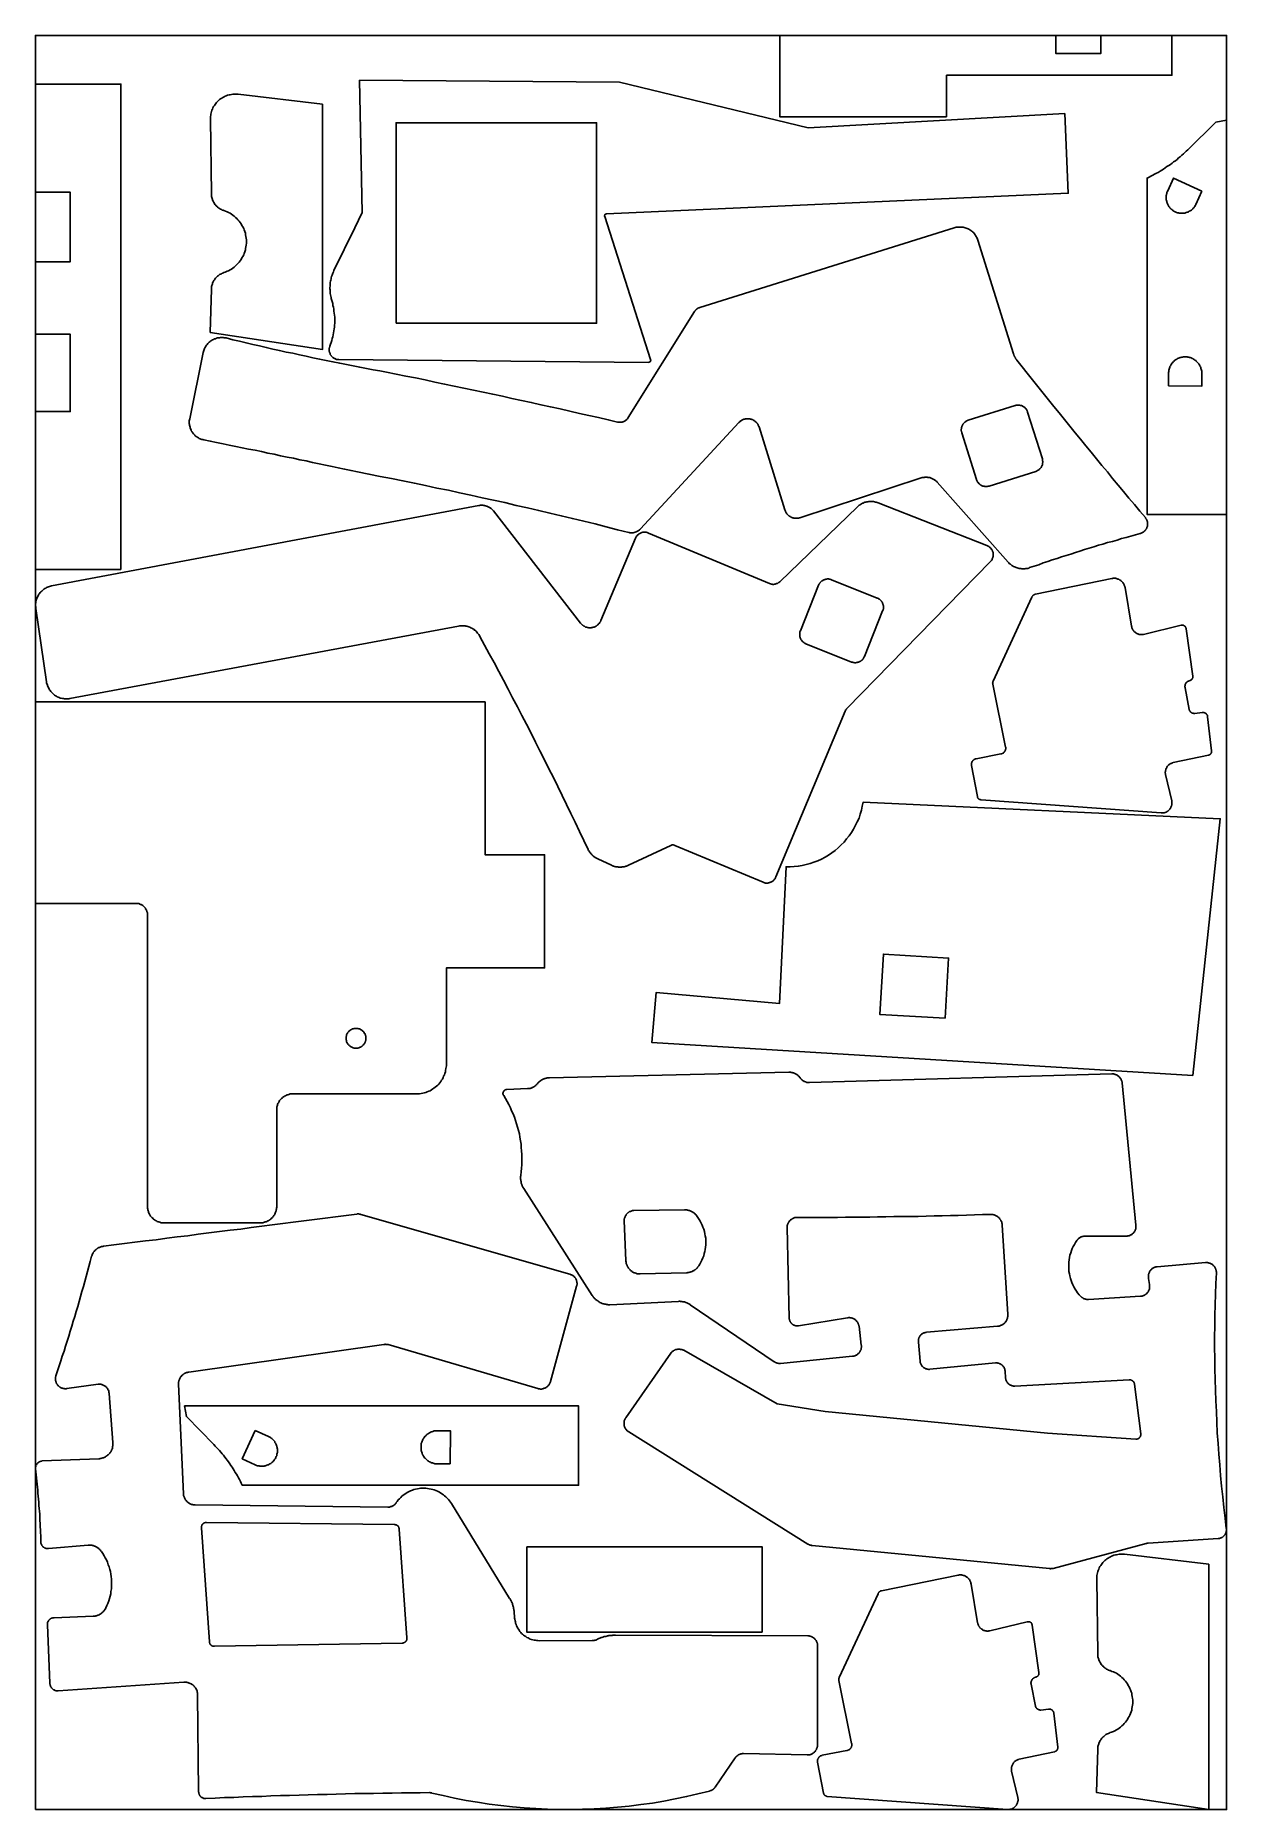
# Model space of a CAD drawing. Header units: metres. Extents: x 0 to 1200, y 0 to 1788.
import ezdxf

# ---------------------------------------------------------------- set-up
doc = ezdxf.new("R2010")
doc.units = ezdxf.units.M
for name, color, linetype in [('HOLES', 5, 'Continuous'), ('MATERIAL', 8, 'Continuous'), ('PART_51-12328', 3, 'Continuous'), ('PART_51-12330', 3, 'Continuous'), ('PART_51-12719', 3, 'Continuous'), ('PART_51-12720', 3, 'Continuous'), ('PART_51-12721', 3, 'Continuous'), ('PART_51-12724', 3, 'Continuous'), ('PART_51-12725', 3, 'Continuous'), ('PART_51-12726', 3, 'Continuous'), ('PART_51-12727', 3, 'Continuous'), ('PART_51-13896', 3, 'Continuous'), ('PART_51-13897', 3, 'Continuous'), ('PART_51-13898', 3, 'Continuous'), ('PART_51-13899', 3, 'Continuous')]:
    doc.layers.add(name, color=color, linetype=linetype)

msp = doc.modelspace()

# ---------------------------------------------------------------- linework, layer by layer
at = {"layer": 'HOLES'}
for points in [[(363.25, 1497.88), (565.25, 1497.88), (565.25, 1699.88), (363.25, 1699.88), (363.25, 1600.38), (363.25, 1497.88)], [(1175.25, 1630.88), (1146.75, 1644.12), (1140.75, 1631.12), (1140.25, 1630.38), (1140, 1629.62), (1139.75, 1628.62), (1139.5, 1627.88), (1139.5, 1627.12), (1139.25, 1626.38), (1139.25, 1625.38), (1139.25, 1624.62), (1139.25, 1623.88), (1139.25, 1623.12), (1139.25, 1622.12), (1139.5, 1621.38), (1139.75, 1620.62), (1140, 1619.88), (1140.25, 1619.12), (1140.5, 1618.12), (1140.75, 1617.38), (1141.25, 1616.88), (1141.5, 1616.12), (1142, 1615.38), (1142.5, 1614.62), (1143, 1614.12), (1143.5, 1613.38), (1144.25, 1612.88), (1144.75, 1612.38), (1145.5, 1611.88), (1146.25, 1611.38), (1146.75, 1610.88), (1147.5, 1610.38), (1148.25, 1610.12), (1149, 1609.88), (1149.75, 1609.38), (1150.5, 1609.12), (1151.5, 1609.12), (1152.25, 1608.88), (1153, 1608.62), (1153.75, 1608.62), (1154.75, 1608.62), (1155.5, 1608.62), (1156.25, 1608.62), (1157.25, 1608.88), (1158, 1608.88), (1158.75, 1609.12), (1159.5, 1609.38), (1160.25, 1609.62), (1161, 1609.88), (1161.75, 1610.12), (1162.5, 1610.62), (1163.25, 1611.12), (1164, 1611.38), (1164.75, 1611.88), (1165.25, 1612.38), (1166, 1613.12), (1166.5, 1613.62), (1167, 1614.12), (1167.5, 1614.88), (1168, 1615.62), (1168.5, 1616.38), (1168.75, 1616.88), (1169.25, 1617.62), (1175.25, 1630.88)], [(1141.5, 1434.62), (1175, 1434.38), (1175, 1447.12), (1175, 1447.88), (1175, 1448.88), (1175, 1449.62), (1174.75, 1450.62), (1174.5, 1451.38), (1174.25, 1452.12), (1174, 1453.12), (1173.75, 1453.88), (1173.25, 1454.62), (1173, 1455.38), (1172.5, 1456.12), (1172, 1456.88), (1171.5, 1457.62), (1170.75, 1458.38), (1170.25, 1458.88), (1169.5, 1459.62), (1169, 1460.12), (1168.25, 1460.62), (1167.5, 1461.12), (1166.75, 1461.62), (1166, 1462.12), (1165.25, 1462.38), (1164.5, 1462.88), (1163.5, 1463.12), (1162.75, 1463.38), (1162, 1463.62), (1161, 1463.62), (1160.25, 1463.88), (1159.25, 1463.88), (1158.5, 1463.88), (1158.25, 1463.88), (1157.5, 1463.88), (1156.75, 1463.88), (1155.75, 1463.62), (1155, 1463.62), (1154, 1463.38), (1153.25, 1463.12), (1152.5, 1462.88), (1151.5, 1462.62), (1150.75, 1462.12), (1150, 1461.62), (1149.25, 1461.38), (1148.5, 1460.88), (1147.75, 1460.38), (1147.25, 1459.62), (1146.5, 1459.12), (1146, 1458.38), (1145.25, 1457.88), (1144.75, 1457.12), (1144.25, 1456.38), (1143.75, 1455.62), (1143.5, 1454.88), (1143, 1454.12), (1142.75, 1453.38), (1142.5, 1452.38), (1142.25, 1451.62), (1142, 1450.62), (1141.75, 1449.88), (1141.75, 1449.12), (1141.5, 1448.12), (1141.5, 1447.38), (1141.5, 1434.62)], [(1014.5, 1361.25), (999.5, 1408.25), (999.5, 1408.75), (999.25, 1409.25), (999, 1409.75), (998.75, 1410.25), (998.5, 1410.75), (998, 1411.25), (997.75, 1411.75), (997.5, 1412), (997, 1412.5), (996.75, 1412.75), (996.25, 1413.25), (995.75, 1413.5), (995.25, 1413.75), (995, 1414), (994.5, 1414.25), (994, 1414.5), (993.5, 1414.75), (993, 1415), (992.25, 1415), (991.75, 1415.25), (991.25, 1415.25), (990.75, 1415.25), (990.25, 1415.25), (989.75, 1415.25), (989.25, 1415.25), (988.5, 1415.25), (988, 1415.25), (987.5, 1415), (987, 1415), (939.75, 1400), (939.25, 1399.75), (938.75, 1399.75), (938.25, 1399.5), (938, 1399.25), (937.5, 1399), (937, 1398.5), (936.5, 1398.25), (936.25, 1398), (935.75, 1397.5), (935.5, 1397.25), (935, 1396.75), (934.75, 1396.5), (934.5, 1396), (934.25, 1395.5), (934, 1395), (933.75, 1394.5), (933.5, 1394.25), (933.25, 1393.75), (933.25, 1393.25), (933, 1392.75), (933, 1392), (933, 1391.5), (932.75, 1391), (932.75, 1390.5), (932.75, 1390), (932.75, 1389.5), (933, 1389), (933, 1388.5), (933.25, 1388), (933.25, 1387.5), (948.25, 1340.25), (948.25, 1339.75), (948.5, 1339.25), (948.75, 1338.75), (949, 1338.25), (949.25, 1337.75), (949.5, 1337.25), (950, 1337), (950.25, 1336.5), (950.75, 1336.25), (951, 1335.75), (951.5, 1335.5), (952, 1335), (952.25, 1334.75), (952.75, 1334.5), (953.25, 1334.25), (953.75, 1334), (954.25, 1333.75), (954.75, 1333.75), (955.25, 1333.5), (956, 1333.5), (956.5, 1333.25), (957, 1333.25), (957.5, 1333.25), (958, 1333.25), (958.5, 1333.25), (959, 1333.25), (959.75, 1333.5), (960.25, 1333.5), (960.75, 1333.75), (1008, 1348.5), (1008.5, 1348.75), (1009, 1349), (1009.25, 1349.25), (1009.75, 1349.5), (1010.25, 1349.75), (1010.75, 1350), (1011.25, 1350.25), (1011.5, 1350.75), (1012, 1351), (1012.25, 1351.5), (1012.5, 1351.75), (1013, 1352.25), (1013.25, 1352.5), (1013.5, 1353), (1013.75, 1353.5), (1014, 1354), (1014.25, 1354.5), (1014.5, 1355), (1014.5, 1355.5), (1014.75, 1356), (1014.75, 1356.5), (1014.75, 1357), (1015, 1357.5), (1015, 1358), (1015, 1358.5), (1014.75, 1359), (1014.75, 1359.5), (1014.75, 1360.25), (1014.5, 1360.75), (1014.5, 1361.25)], [(848, 1220.88), (802, 1239.38), (801.5, 1239.62), (801, 1239.62), (800.5, 1239.88), (800, 1239.88), (799.5, 1239.88), (799, 1240.12), (798.25, 1240.12), (797.75, 1240.12), (797.25, 1239.88), (796.75, 1239.88), (796.25, 1239.88), (795.75, 1239.62), (795.25, 1239.62), (794.75, 1239.38), (794.25, 1239.12), (793.75, 1238.88), (793.25, 1238.62), (792.75, 1238.38), (792.25, 1238.12), (791.75, 1237.62), (791.5, 1237.38), (791, 1236.88), (790.75, 1236.62), (790.5, 1236.12), (790, 1235.62), (789.75, 1235.12), (789.5, 1234.88), (789.25, 1234.38), (789, 1233.88), (770.75, 1187.88), (770.5, 1187.38), (770.25, 1186.88), (770.25, 1186.38), (770, 1185.88), (770, 1185.38), (770, 1184.88), (770, 1184.12), (770, 1183.62), (770, 1183.12), (770, 1182.62), (770.25, 1182.12), (770.25, 1181.62), (770.5, 1181.12), (770.5, 1180.62), (770.75, 1180.12), (771, 1179.62), (771.25, 1179.12), (771.5, 1178.88), (771.75, 1178.38), (772, 1177.88), (772.5, 1177.62), (772.75, 1177.12), (773.25, 1176.88), (773.5, 1176.38), (774, 1176.12), (774.5, 1175.88), (774.75, 1175.62), (775.25, 1175.12), (775.75, 1175.12), (776.25, 1174.88), (822.25, 1156.38), (822.75, 1156.12), (823.25, 1156.12), (823.75, 1155.88), (824.25, 1155.88), (824.75, 1155.88), (825.25, 1155.62), (826, 1155.62), (826.5, 1155.62), (827, 1155.88), (827.5, 1155.88), (828, 1155.88), (828.5, 1156.12), (829, 1156.12), (829.5, 1156.38), (830, 1156.62), (830.5, 1156.88), (831, 1157.12), (831.5, 1157.38), (832, 1157.62), (832.5, 1158.12), (832.75, 1158.38), (833.25, 1158.88), (833.5, 1159.12), (833.75, 1159.62), (834.25, 1160.12), (834.5, 1160.62), (834.75, 1161.12), (835, 1161.62), (835.25, 1162.12), (853.5, 1207.88), (853.75, 1208.38), (854, 1208.88), (854, 1209.38), (854.25, 1209.88), (854.25, 1210.38), (854.25, 1211.12), (854.25, 1211.62), (854.25, 1212.12), (854.25, 1212.62), (854.25, 1213.12), (854, 1213.62), (854, 1214.12), (853.75, 1214.62), (853.75, 1215.12), (853.5, 1215.62), (853.25, 1216.12), (853, 1216.62), (852.75, 1217.12), (852.5, 1217.38), (852.25, 1217.88), (851.75, 1218.38), (851.5, 1218.62), (851, 1219.12), (850.75, 1219.38), (850.25, 1219.62), (849.75, 1219.88), (849.5, 1220.38), (849, 1220.62), (848.5, 1220.88), (848, 1220.88)], [(916.5, 797.38), (920, 858.12), (854.25, 862.12), (850.75, 801.12), (916.5, 797.38)], [(323, 787.12), (322.5, 787.12), (322, 787.12), (321.5, 787.12), (320.75, 787.12), (320.25, 786.88), (319.75, 786.62), (319.25, 786.62), (318.75, 786.38), (318.5, 786.12), (318, 785.88), (317.5, 785.62), (317, 785.38), (316.75, 784.88), (316.25, 784.62), (315.75, 784.38), (315.5, 783.88), (315.25, 783.62), (314.75, 783.12), (314.5, 782.62), (314.25, 782.12), (314, 781.88), (313.75, 781.38), (313.5, 780.88), (313.5, 780.38), (313.25, 779.88), (313.25, 779.38), (313, 778.88), (313, 778.38), (313, 777.62), (313, 777.12), (313, 776.62), (313, 776.12), (313, 775.62), (313.25, 775.12), (313.25, 774.62), (313.5, 774.12), (313.5, 773.62), (313.75, 773.12), (314, 772.62), (314.25, 772.12), (314.5, 771.88), (314.75, 771.38), (315.25, 770.88), (315.5, 770.62), (315.75, 770.12), (316.25, 769.88), (316.75, 769.38), (317, 769.12), (317.5, 768.88), (318, 768.62), (318.5, 768.38), (318.75, 768.12), (319.25, 767.88), (319.75, 767.62), (320.25, 767.62), (320.75, 767.38), (321.5, 767.38), (322, 767.38), (322.5, 767.12), (323, 767.12), (323.5, 767.12), (324, 767.38), (324.5, 767.38), (325, 767.38), (325.5, 767.62), (326, 767.62), (326.5, 767.88), (327, 768.12), (327.5, 768.38), (328, 768.62), (328.5, 768.88), (328.75, 769.12), (329.25, 769.38), (329.75, 769.88), (330, 770.12), (330.25, 770.62), (330.75, 770.88), (331, 771.38), (331.25, 771.88), (331.5, 772.12), (331.75, 772.62), (332, 773.12), (332.25, 773.62), (332.5, 774.12), (332.5, 774.62), (332.75, 775.12), (332.75, 775.62), (333, 776.12), (333, 776.62), (333, 777.12), (333, 777.62), (333, 778.38), (332.75, 778.88), (332.75, 779.38), (332.5, 779.88), (332.5, 780.38), (332.25, 780.88), (332, 781.38), (331.75, 781.88), (331.5, 782.12), (331.25, 782.62), (331, 783.12), (330.75, 783.62), (330.25, 783.88), (330, 784.38), (329.75, 784.62), (329.25, 784.88), (328.75, 785.38), (328.5, 785.62), (328, 785.88), (327.5, 786.12), (327, 786.38), (326.5, 786.62), (326, 786.62), (325.5, 786.88), (325, 787.12), (324.5, 787.12), (324, 787.12), (323.5, 787.12), (323, 787.12)], [(654, 604.25), (603, 603.5), (602.5, 603.5), (602, 603.5), (601.5, 603.5), (601, 603.25), (600.5, 603.25), (600, 603), (599.5, 602.75), (599, 602.75), (598.5, 602.5), (598, 602.25), (597.5, 601.75), (597.25, 601.5), (596.75, 601.25), (596.25, 600.75), (596, 600.5), (595.5, 600), (595.25, 599.75), (595, 599.25), (594.75, 598.75), (594.5, 598.25), (594.25, 597.75), (594, 597.25), (593.75, 596.75), (593.5, 596.25), (593.5, 595.75), (593.25, 595.25), (593.25, 594.75), (593.25, 594.25), (593.25, 593.75), (593.25, 593.25), (594.75, 553.25), (594.75, 552.5), (595, 551.75), (595, 551), (595.25, 550.25), (595.5, 549.5), (595.75, 549), (596, 548.25), (596.25, 547.5), (596.75, 546.75), (597, 546.25), (597.5, 545.5), (598, 545), (598.5, 544.5), (599, 543.75), (599.5, 543.25), (600, 542.75), (600.75, 542.5), (601.25, 542), (602, 541.5), (602.5, 541.25), (603.25, 541), (604, 540.75), (604.75, 540.5), (605.5, 540.25), (606.25, 540), (607, 540), (607.75, 539.75), (608.5, 539.75), (609.25, 539.75), (656, 541), (656.75, 541), (657.25, 541.25), (658, 541.25), (658.5, 541.25), (659, 541.5), (659.75, 541.5), (660.25, 541.75), (660.75, 542), (661.5, 542.25), (662, 542.5), (662.5, 542.75), (663, 543), (663.5, 543.25), (664, 543.75), (664.5, 544), (665, 544.25), (665.5, 544.75), (666, 545.25), (666.5, 545.5), (666.75, 546), (667.25, 546.5), (667.5, 547), (668, 547.5), (668.25, 548), (669.5, 549.75), (670.5, 551.75), (671.5, 553.75), (672.5, 556), (673.25, 558), (673.75, 560.25), (674.25, 562.5), (674.75, 564.5), (675, 566.75), (675.25, 569), (675.25, 571.25), (675.25, 573.5), (675.25, 575.75), (674.75, 578), (674.5, 580.25), (674, 582.5), (673.25, 584.75), (672.5, 586.75), (671.75, 588.75), (670.75, 591), (669.75, 593), (668.75, 594.75), (667.5, 596.75), (666, 598.5), (665.75, 599), (665.25, 599.5), (665, 599.75), (664.5, 600.25), (664, 600.5), (663.75, 601), (663.25, 601.25), (662.75, 601.75), (662.25, 602), (661.75, 602.25), (661.25, 602.5), (660.75, 602.75), (660.25, 603), (659.75, 603.25), (659, 603.5), (658.5, 603.75), (658, 603.75), (657.5, 604), (657, 604), (656.25, 604.25), (655.75, 604.25), (655.25, 604.25), (654.5, 604.25), (654, 604.25)], [(221.5, 382), (208.25, 353.5), (221.25, 347.5), (222, 347), (222.75, 346.75), (223.75, 346.5), (224.5, 346.25), (225.25, 346.25), (226, 346), (227, 346), (227.75, 346), (228.5, 346), (229.25, 346), (230.25, 346), (231, 346.25), (231.75, 346.5), (232.5, 346.75), (233.25, 347), (234.25, 347.25), (235, 347.5), (235.5, 348), (236.25, 348.25), (237, 348.75), (237.75, 349.25), (238.25, 349.75), (239, 350.25), (239.5, 351), (240, 351.5), (240.5, 352.25), (241, 353), (241.5, 353.5), (242, 354.25), (242.25, 355), (242.5, 355.75), (243, 356.5), (243.25, 357.25), (243.25, 358.25), (243.5, 359), (243.75, 359.75), (243.75, 360.5), (243.75, 361.5), (243.75, 362.25), (243.75, 363), (243.5, 364), (243.5, 364.75), (243.25, 365.5), (243, 366.25), (242.75, 367), (242.5, 367.75), (242.25, 368.5), (241.75, 369.25), (241.25, 370), (241, 370.75), (240.5, 371.5), (240, 372), (239.25, 372.75), (238.75, 373.25), (238.25, 373.75), (237.5, 374.25), (236.75, 374.75), (236, 375.25), (235.5, 375.5), (234.75, 376), (221.5, 382)], [(417.75, 348.25), (418, 381.75), (405.25, 381.75), (404.5, 381.75), (403.5, 381.75), (402.75, 381.75), (401.75, 381.5), (401, 381.25), (400.25, 381), (399.25, 380.75), (398.5, 380.5), (397.75, 380), (397, 379.75), (396.25, 379.25), (395.5, 378.75), (394.75, 378.25), (394, 377.5), (393.5, 377), (392.75, 376.25), (392.25, 375.75), (391.75, 375), (391.25, 374.25), (390.75, 373.5), (390.25, 372.75), (390, 372), (389.5, 371.25), (389.25, 370.25), (389, 369.5), (388.75, 368.75), (388.75, 367.75), (388.5, 367), (388.5, 366), (388.5, 365.25), (388.5, 365), (388.5, 364.25), (388.5, 363.5), (388.75, 362.5), (388.75, 361.75), (389, 360.75), (389.25, 360), (389.5, 359.25), (389.75, 358.25), (390.25, 357.5), (390.75, 356.75), (391, 356), (391.5, 355.25), (392, 354.5), (392.75, 354), (393.25, 353.25), (394, 352.75), (394.5, 352), (395.25, 351.5), (396, 351), (396.75, 350.5), (397.5, 350.25), (398.25, 349.75), (399, 349.5), (400, 349.25), (400.75, 349), (401.75, 348.75), (402.5, 348.5), (403.25, 348.5), (404.25, 348.25), (405, 348.25), (417.75, 348.25)], [(167.25, 284), (175.25, 169), (175.25, 168.75), (175.25, 168.5), (175.25, 168.25), (175.25, 168), (175.5, 167.75), (175.5, 167.5), (175.5, 167.25), (175.75, 167), (175.75, 166.75), (176, 166.5), (176.25, 166.5), (176.25, 166.25), (176.5, 166), (176.75, 165.75), (177, 165.5), (177.25, 165.25), (177.5, 165.25), (177.75, 165), (178, 165), (178.25, 164.75), (178.5, 164.75), (178.75, 164.75), (179, 164.5), (179.25, 164.5), (179.5, 164.5), (179.75, 164.5), (180, 164.5), (180.25, 164.5), (369.5, 167.75), (369.75, 167.75), (370, 167.75), (370.25, 167.75), (370.5, 167.75), (370.75, 168), (371, 168), (371.25, 168), (371.5, 168.25), (371.75, 168.25), (372, 168.5), (372.25, 168.5), (372.25, 168.75), (372.5, 168.75), (372.75, 169), (373, 169.25), (373, 169.5), (373.25, 169.5), (373.5, 169.75), (373.5, 170), (373.75, 170.25), (373.75, 170.5), (374, 170.75), (374, 171), (374.25, 171.25), (374.25, 171.5), (374.25, 171.75), (374.25, 172), (374.25, 172.25), (374.25, 172.5), (374.25, 172.75), (374.25, 173), (366.5, 282.5), (366.5, 282.75), (366.5, 283), (366.5, 283.25), (366.25, 283.5), (366.25, 283.75), (366.25, 284), (366, 284.25), (366, 284.5), (365.75, 284.75), (365.75, 285), (365.5, 285.25), (365.25, 285.5), (365.25, 285.75), (365, 285.75), (364.75, 286), (364.5, 286.25), (364.25, 286.5), (364, 286.5), (363.75, 286.75), (363.5, 286.75), (363.25, 287), (363, 287), (362.75, 287), (362.5, 287), (362.25, 287.25), (362, 287.25), (361.5, 287.25), (172.25, 289.25), (172, 289.25), (171.75, 289.25), (171.5, 289.25), (171.25, 289.25), (171, 289.25), (170.75, 289), (170.5, 289), (170.25, 289), (170, 288.75), (169.75, 288.75), (169.5, 288.5), (169.25, 288.25), (169, 288.25), (168.75, 288), (168.75, 287.75), (168.5, 287.75), (168.25, 287.5), (168, 287.25), (168, 287), (167.75, 286.75), (167.75, 286.5), (167.5, 286.25), (167.5, 286), (167.5, 285.75), (167.25, 285.5), (167.25, 285.25), (167.25, 285), (167.25, 284.75), (167.25, 284.5), (167.25, 284.25), (167.25, 284)]]:
    msp.add_lwpolyline(points, close=True, dxfattribs=at)
at = {"layer": 'MATERIAL'}
msp.add_lwpolyline([(0, 0), (1200, 0), (1200, 1787.8), (0, 1787.8)], close=True, dxfattribs=at)
at = {"layer": 'PART_51-12328'}
for points in [[(1200, 1702.38), (1200, 1305.12), (1120, 1305.12), (1120, 1644.12), (1122, 1645.12), (1123.75, 1645.88), (1125.75, 1646.88), (1127.5, 1647.88), (1129.5, 1648.88), (1131.25, 1649.88), (1133, 1651.12), (1134.75, 1652.12), (1136.5, 1653.12), (1138.25, 1654.38), (1140, 1655.62), (1141.75, 1656.62), (1143.5, 1657.88), (1145.25, 1659.12), (1146.75, 1660.38), (1148.5, 1661.62), (1150.25, 1662.88), (1151.75, 1664.38), (1153.25, 1665.62), (1155, 1667.12), (1156.5, 1668.38), (1158, 1669.88), (1159.5, 1671.38), (1161, 1672.62), (1189.25, 1700.38), (1200, 1702.38)], [(150, 406.75), (547.25, 406.75), (547.25, 326.75), (208.25, 326.75), (207.25, 328.75), (206.5, 330.5), (205.5, 332.5), (204.5, 334.25), (203.5, 336.25), (202.5, 338), (201.25, 339.75), (200.25, 341.5), (199.25, 343.25), (198, 345), (196.75, 346.75), (195.75, 348.5), (194.5, 350.25), (193.25, 352), (192, 353.5), (190.75, 355.25), (189.5, 357), (188, 358.5), (186.75, 360), (185.25, 361.75), (184, 363.25), (182.5, 364.75), (181, 366.25), (179.75, 367.75), (152, 396), (150, 406.75)]]:
    msp.add_lwpolyline(points, close=True, dxfattribs=at)
at = {"layer": 'PART_51-12330'}
for points in [[(977.25, 1070.75), (964.5, 1134.25), (964.5, 1134.5), (964.5, 1134.75), (964.5, 1135), (964.25, 1135.25), (964.25, 1135.5), (964.5, 1135.5), (964.5, 1135.75), (964.5, 1136), (964.5, 1136.25), (964.5, 1136.5), (964.5, 1136.75), (964.75, 1136.75), (964.75, 1137), (964.75, 1137.25), (1004, 1221.75), (1004, 1222), (1004, 1222.25), (1004.25, 1222.5), (1004.5, 1222.75), (1004.75, 1223), (1004.75, 1223.25), (1005, 1223.25), (1005, 1223.5), (1005.25, 1223.5), (1005.25, 1223.75), (1005.5, 1223.75), (1005.75, 1224), (1006, 1224.25), (1006.25, 1224.25), (1006.5, 1224.5), (1006.75, 1224.5), (1007, 1224.5), (1007.25, 1224.75), (1007.5, 1224.75), (1084.5, 1240.5), (1085.25, 1240.5), (1085.75, 1240.75), (1086.25, 1240.75), (1087, 1240.75), (1087.5, 1240.75), (1088, 1240.75), (1088.75, 1240.5), (1089.25, 1240.5), (1089.75, 1240.25), (1090.5, 1240), (1091, 1240), (1091.5, 1239.75), (1092, 1239.5), (1092.5, 1239), (1093, 1238.75), (1093.5, 1238.5), (1094, 1238), (1094.25, 1237.75), (1094.75, 1237.25), (1095.25, 1236.75), (1095.5, 1236.5), (1096, 1236), (1096.25, 1235.5), (1096.5, 1235), (1096.75, 1234.25), (1097, 1233.75), (1097.25, 1233.25), (1097.5, 1232.75), (1097.5, 1232.25), (1097.75, 1231.5), (1104.25, 1192.5), (1104.5, 1192), (1104.5, 1191.25), (1104.75, 1190.75), (1105, 1190.25), (1105, 1190), (1105.25, 1189.5), (1105.5, 1189), (1106, 1188.5), (1106.25, 1188), (1106.5, 1187.75), (1106.75, 1187.25), (1107.25, 1187), (1107.75, 1186.5), (1108, 1186.25), (1108.5, 1186), (1109, 1185.5), (1109.25, 1185.25), (1109.75, 1185), (1110.25, 1184.75), (1110.75, 1184.75), (1111.25, 1184.5), (1111.75, 1184.25), (1112.25, 1184.25), (1112.75, 1184.25), (1113.5, 1184), (1114, 1184), (1114.5, 1184), (1115, 1184), (1115.5, 1184.25), (1116, 1184.25), (1116.5, 1184.25), (1154.25, 1193.5), (1154.5, 1193.5), (1154.75, 1193.5), (1155, 1193.5), (1155.25, 1193.5), (1155.5, 1193.5), (1155.75, 1193.5), (1156, 1193.5), (1156.25, 1193.5), (1156.5, 1193.5), (1156.75, 1193.25), (1157, 1193.25), (1157.25, 1193), (1157.5, 1193), (1157.75, 1192.75), (1158, 1192.5), (1158.25, 1192.5), (1158.25, 1192.25), (1158.5, 1192), (1158.75, 1191.75), (1158.75, 1191.5), (1159, 1191.25), (1159, 1191), (1159, 1190.75), (1159.25, 1190.5), (1159.25, 1190.25), (1159.25, 1190), (1166, 1142.25), (1166, 1142), (1166, 1141.75), (1166, 1141.5), (1166, 1141.25), (1166, 1141), (1166, 1140.75), (1166, 1140.5), (1165.75, 1140.25), (1165.75, 1140), (1165.5, 1139.75), (1165.5, 1139.5), (1165.25, 1139.25), (1165, 1139), (1165, 1138.75), (1164.75, 1138.75), (1164.75, 1138.5), (1164.5, 1138.5), (1164.25, 1138.25), (1164, 1138), (1163.75, 1138), (1163.5, 1138), (1163.25, 1137.75), (1162.25, 1137.5), (1161.75, 1137.25), (1161.5, 1137.25), (1161.25, 1137), (1161, 1137), (1160.75, 1136.75), (1160.5, 1136.5), (1160.25, 1136.25), (1160, 1136), (1159.75, 1136), (1159.5, 1135.75), (1159.25, 1135.5), (1159.25, 1135.25), (1159, 1135), (1158.75, 1134.5), (1158.75, 1134.25), (1158.5, 1134), (1158.5, 1133.75), (1158.25, 1133.5), (1158.25, 1133.25), (1158.25, 1132.75), (1158.25, 1132.5), (1158, 1132.25), (1158, 1131.75), (1158, 1131.5), (1158, 1131.25), (1158.25, 1131), (1158.25, 1130.5), (1162.5, 1108.5), (1162.5, 1108.25), (1162.5, 1108), (1162.75, 1107.75), (1162.75, 1107.5), (1163, 1107.25), (1163, 1107), (1163.25, 1107), (1163.25, 1106.75), (1163.5, 1106.5), (1163.75, 1106.25), (1163.75, 1106), (1164, 1105.75), (1164.25, 1105.75), (1164.5, 1105.5), (1164.75, 1105.25), (1165, 1105.25), (1165.25, 1105), (1165.5, 1105), (1165.75, 1105), (1166, 1104.75), (1166.25, 1104.75), (1166.5, 1104.75), (1166.75, 1104.75), (1167, 1104.5), (1167.25, 1104.5), (1167.5, 1104.5), (1167.75, 1104.5), (1168, 1104.5), (1175.5, 1105.5), (1175.75, 1105.5), (1176, 1105.5), (1176.25, 1105.5), (1176.5, 1105.5), (1176.75, 1105.5), (1177, 1105.5), (1177.25, 1105.5), (1177.5, 1105.5), (1177.75, 1105.25), (1178, 1105.25), (1178.25, 1105), (1178.5, 1105), (1178.75, 1104.75), (1179, 1104.75), (1179.25, 1104.5), (1179.5, 1104.5), (1179.5, 1104.25), (1179.75, 1104), (1180, 1103.75), (1180, 1103.5), (1180.25, 1103.5), (1180.5, 1103.25), (1180.5, 1103), (1180.75, 1102.75), (1180.75, 1102.5), (1180.75, 1102.25), (1181, 1102), (1181, 1101.75), (1181, 1101.5), (1181, 1101.25), (1185, 1067), (1185, 1066.75), (1185, 1066.5), (1185, 1066.25), (1185, 1066), (1185, 1065.75), (1184.75, 1065.5), (1184.75, 1065.25), (1184.75, 1065), (1184.75, 1064.75), (1184.5, 1064.75), (1184.5, 1064.5), (1184.25, 1064.25), (1184.25, 1064), (1184, 1064), (1184, 1063.75), (1183.75, 1063.5), (1183.5, 1063.25), (1183.25, 1063.25), (1183.25, 1063), (1183, 1063), (1182.75, 1063), (1182.5, 1062.75), (1182.25, 1062.75), (1182, 1062.5), (1181.75, 1062.5), (1146.25, 1055), (1145.75, 1054.75), (1145.25, 1054.75), (1144.75, 1054.5), (1144.25, 1054.25), (1143.75, 1054), (1143.25, 1053.75), (1142.75, 1053.5), (1142.5, 1053.25), (1142, 1053), (1141.5, 1052.5), (1141.25, 1052.25), (1140.75, 1051.75), (1140.5, 1051.5), (1140.25, 1051), (1140, 1050.5), (1139.75, 1050), (1139.5, 1049.5), (1139.25, 1049), (1139, 1048.5), (1138.75, 1048), (1138.75, 1047.5), (1138.5, 1047), (1138.5, 1046.5), (1138.5, 1046), (1138.25, 1045.5), (1138.25, 1045), (1138.25, 1044.5), (1138.5, 1044), (1138.5, 1043.5), (1138.5, 1043), (1144.75, 1016.5), (1144.75, 1016), (1144.75, 1015.5), (1145, 1015), (1145, 1014.25), (1145, 1013.75), (1145, 1013.25), (1144.75, 1012.75), (1144.75, 1012.25), (1144.5, 1011.75), (1144.5, 1011.25), (1144.25, 1010.75), (1144, 1010.25), (1143.75, 1009.75), (1143.5, 1009.25), (1143.25, 1008.75), (1143, 1008.25), (1142.75, 1008), (1142.25, 1007.5), (1142, 1007.25), (1141.5, 1006.75), (1141.25, 1006.5), (1140.75, 1006), (1140.25, 1005.75), (1139.75, 1005.5), (1139.5, 1005.25), (1139, 1005), (1138.5, 1004.75), (1138, 1004.75), (1137.5, 1004.5), (1136.75, 1004.5), (1136.25, 1004.25), (1135.75, 1004.25), (1135.25, 1004.25), (1134.75, 1004.25), (1134.25, 1004.25), (952.75, 1017.5), (952.5, 1017.5), (952.25, 1017.5), (952, 1017.75), (951.75, 1017.75), (951.5, 1017.75), (951.25, 1018), (951, 1018), (950.75, 1018.25), (950.5, 1018.25), (950.5, 1018.5), (950.25, 1018.5), (950, 1018.75), (949.75, 1019), (949.75, 1019.25), (949.5, 1019.25), (949.5, 1019.5), (949.25, 1019.75), (949.25, 1020), (949.25, 1020.25), (949, 1020.25), (949, 1020.5), (949, 1020.75), (943, 1052), (943, 1052.25), (943, 1052.5), (943, 1052.75), (943, 1053.25), (943, 1053.5), (943, 1053.75), (943, 1054), (943, 1054.5), (943.25, 1054.75), (943.25, 1055), (943.25, 1055.25), (943.5, 1055.5), (943.75, 1056), (943.75, 1056.25), (944, 1056.5), (944.25, 1056.75), (944.25, 1057), (944.5, 1057.25), (944.75, 1057.5), (945, 1057.5), (945.25, 1057.75), (945.5, 1058), (945.75, 1058.25), (946, 1058.25), (946.25, 1058.5), (946.5, 1058.5), (947, 1058.75), (947.25, 1058.75), (947.5, 1058.75), (947.75, 1059), (972.5, 1063.75), (973, 1063.75), (973.25, 1063.75), (973.5, 1064), (973.75, 1064), (974, 1064.25), (974.25, 1064.25), (974.75, 1064.5), (975, 1064.5), (975.25, 1064.75), (975.5, 1065), (975.75, 1065.25), (975.75, 1065.5), (976, 1065.75), (976.25, 1066), (976.5, 1066.25), (976.5, 1066.5), (976.75, 1066.75), (977, 1067), (977, 1067.25), (977.25, 1067.5), (977.25, 1068), (977.25, 1068.25), (977.5, 1068.5), (977.5, 1068.75), (977.5, 1069.25), (977.5, 1069.5), (977.5, 1069.75), (977.5, 1070), (977.5, 1070.5), (977.25, 1070.75)], [(822.25, 66.5), (809.5, 130), (809.5, 130.25), (809.5, 130.5), (809.5, 130.75), (809.25, 131), (809.25, 131.25), (809.5, 131.25), (809.5, 131.5), (809.5, 131.75), (809.5, 132), (809.5, 132.25), (809.5, 132.5), (809.75, 132.5), (809.75, 132.75), (809.75, 133), (849, 217.5), (849, 217.75), (849, 218), (849.25, 218.25), (849.5, 218.5), (849.75, 218.75), (849.75, 219), (850, 219), (850, 219.25), (850.25, 219.25), (850.25, 219.5), (850.5, 219.5), (850.75, 219.75), (851, 220), (851.25, 220), (851.5, 220.25), (851.75, 220.25), (852, 220.25), (852.25, 220.5), (852.5, 220.5), (929.5, 236.25), (930.25, 236.25), (930.75, 236.5), (931.25, 236.5), (932, 236.5), (932.5, 236.5), (933, 236.5), (933.75, 236.25), (934.25, 236.25), (934.75, 236), (935.5, 235.75), (936, 235.75), (936.5, 235.5), (937, 235.25), (937.5, 234.75), (938, 234.5), (938.5, 234.25), (939, 233.75), (939.25, 233.5), (939.75, 233), (940.25, 232.5), (940.5, 232.25), (941, 231.75), (941.25, 231.25), (941.5, 230.75), (941.75, 230), (942, 229.5), (942.25, 229), (942.5, 228.5), (942.5, 228), (942.75, 227.25), (949.25, 188.25), (949.5, 187.75), (949.5, 187), (949.75, 186.5), (950, 186), (950, 185.75), (950.25, 185.25), (950.5, 184.75), (951, 184.25), (951.25, 183.75), (951.5, 183.5), (951.75, 183), (952.25, 182.75), (952.75, 182.25), (953, 182), (953.5, 181.75), (954, 181.25), (954.25, 181), (954.75, 180.75), (955.25, 180.5), (955.75, 180.5), (956.25, 180.25), (956.75, 180), (957.25, 180), (957.75, 180), (958.5, 179.75), (959, 179.75), (959.5, 179.75), (960, 179.75), (960.5, 180), (961, 180), (961.5, 180), (999.25, 189.25), (999.5, 189.25), (999.75, 189.25), (1000, 189.25), (1000.25, 189.25), (1000.5, 189.25), (1000.75, 189.25), (1001, 189.25), (1001.25, 189.25), (1001.5, 189.25), (1001.75, 189), (1002, 189), (1002.25, 188.75), (1002.5, 188.75), (1002.75, 188.5), (1003, 188.25), (1003.25, 188.25), (1003.25, 188), (1003.5, 187.75), (1003.75, 187.5), (1003.75, 187.25), (1004, 187), (1004, 186.75), (1004, 186.5), (1004.25, 186.25), (1004.25, 186), (1004.25, 185.75), (1011, 138), (1011, 137.75), (1011, 137.5), (1011, 137.25), (1011, 137), (1011, 136.75), (1011, 136.5), (1011, 136.25), (1010.75, 136), (1010.75, 135.75), (1010.5, 135.5), (1010.5, 135.25), (1010.25, 135), (1010, 134.75), (1010, 134.5), (1009.75, 134.5), (1009.75, 134.25), (1009.5, 134.25), (1009.25, 134), (1009, 133.75), (1008.75, 133.75), (1008.5, 133.75), (1008.25, 133.5), (1007.25, 133.25), (1006.75, 133), (1006.5, 133), (1006.25, 132.75), (1006, 132.75), (1005.75, 132.5), (1005.5, 132.25), (1005.25, 132), (1005, 131.75), (1004.75, 131.75), (1004.5, 131.5), (1004.25, 131.25), (1004.25, 131), (1004, 130.75), (1003.75, 130.25), (1003.75, 130), (1003.5, 129.75), (1003.5, 129.5), (1003.25, 129.25), (1003.25, 129), (1003.25, 128.5), (1003.25, 128.25), (1003, 128), (1003, 127.5), (1003, 127.25), (1003, 127), (1003.25, 126.75), (1003.25, 126.25), (1007.5, 104.25), (1007.5, 104), (1007.5, 103.75), (1007.75, 103.5), (1007.75, 103.25), (1008, 103), (1008, 102.75), (1008.25, 102.75), (1008.25, 102.5), (1008.5, 102.25), (1008.75, 102), (1008.75, 101.75), (1009, 101.5), (1009.25, 101.5), (1009.5, 101.25), (1009.75, 101), (1010, 101), (1010.25, 100.75), (1010.5, 100.75), (1010.75, 100.75), (1011, 100.5), (1011.25, 100.5), (1011.5, 100.5), (1011.75, 100.5), (1012, 100.25), (1012.25, 100.25), (1012.5, 100.25), (1012.75, 100.25), (1013, 100.25), (1020.5, 101.25), (1020.75, 101.25), (1021, 101.25), (1021.25, 101.25), (1021.5, 101.25), (1021.75, 101.25), (1022, 101.25), (1022.25, 101.25), (1022.5, 101.25), (1022.75, 101), (1023, 101), (1023.25, 100.75), (1023.5, 100.75), (1023.75, 100.5), (1024, 100.5), (1024.25, 100.25), (1024.5, 100.25), (1024.5, 100), (1024.75, 99.75), (1025, 99.5), (1025, 99.25), (1025.25, 99.25), (1025.5, 99), (1025.5, 98.75), (1025.75, 98.5), (1025.75, 98.25), (1025.75, 98), (1026, 97.75), (1026, 97.5), (1026, 97.25), (1026, 97), (1030, 62.75), (1030, 62.5), (1030, 62.25), (1030, 62), (1030, 61.75), (1030, 61.5), (1029.75, 61.25), (1029.75, 61), (1029.75, 60.75), (1029.75, 60.5), (1029.5, 60.5), (1029.5, 60.25), (1029.25, 60), (1029.25, 59.75), (1029, 59.75), (1029, 59.5), (1028.75, 59.25), (1028.5, 59), (1028.25, 59), (1028.25, 58.75), (1028, 58.75), (1027.75, 58.75), (1027.5, 58.5), (1027.25, 58.5), (1027, 58.25), (1026.75, 58.25), (991.25, 50.75), (990.75, 50.5), (990.25, 50.5), (989.75, 50.25), (989.25, 50), (988.75, 49.75), (988.25, 49.5), (987.75, 49.25), (987.5, 49), (987, 48.75), (986.5, 48.25), (986.25, 48), (985.75, 47.5), (985.5, 47.25), (985.25, 46.75), (985, 46.25), (984.75, 45.75), (984.5, 45.25), (984.25, 44.75), (984, 44.25), (983.75, 43.75), (983.75, 43.25), (983.5, 42.75), (983.5, 42.25), (983.5, 41.75), (983.25, 41.25), (983.25, 40.75), (983.25, 40.25), (983.5, 39.75), (983.5, 39.25), (983.5, 38.75), (989.75, 12.25), (989.75, 11.75), (989.75, 11.25), (990, 10.75), (990, 10), (990, 9.5), (990, 9), (989.75, 8.5), (989.75, 8), (989.5, 7.5), (989.5, 7), (989.25, 6.5), (989, 6), (988.75, 5.5), (988.5, 5), (988.25, 4.5), (988, 4), (987.75, 3.75), (987.25, 3.25), (987, 3), (986.5, 2.5), (986.25, 2.25), (985.75, 1.75), (985.25, 1.5), (984.75, 1.25), (984.5, 1), (984, 0.75), (983.5, 0.5), (983, 0.5), (982.5, 0.25), (981.75, 0.25), (981.25, 0), (980.75, 0), (980.25, 0), (979.75, 0), (979.25, 0), (797.75, 13.25), (797.5, 13.25), (797.25, 13.25), (797, 13.5), (796.75, 13.5), (796.5, 13.5), (796.25, 13.75), (796, 13.75), (795.75, 14), (795.5, 14), (795.5, 14.25), (795.25, 14.25), (795, 14.5), (794.75, 14.75), (794.75, 15), (794.5, 15), (794.5, 15.25), (794.25, 15.5), (794.25, 15.75), (794.25, 16), (794, 16), (794, 16.25), (794, 16.5), (788, 47.75), (788, 48), (788, 48.25), (788, 48.5), (788, 49), (788, 49.25), (788, 49.5), (788, 49.75), (788, 50.25), (788.25, 50.5), (788.25, 50.75), (788.25, 51), (788.5, 51.25), (788.75, 51.75), (788.75, 52), (789, 52.25), (789.25, 52.5), (789.25, 52.75), (789.5, 53), (789.75, 53.25), (790, 53.25), (790.25, 53.5), (790.5, 53.75), (790.75, 54), (791, 54), (791.25, 54.25), (791.5, 54.25), (792, 54.5), (792.25, 54.5), (792.5, 54.5), (792.75, 54.75), (817.5, 59.5), (818, 59.5), (818.25, 59.5), (818.5, 59.75), (818.75, 59.75), (819, 60), (819.25, 60), (819.75, 60.25), (820, 60.25), (820.25, 60.5), (820.5, 60.75), (820.75, 61), (820.75, 61.25), (821, 61.5), (821.25, 61.75), (821.5, 62), (821.5, 62.25), (821.75, 62.5), (822, 62.75), (822, 63), (822.25, 63.25), (822.25, 63.75), (822.25, 64), (822.5, 64.25), (822.5, 64.5), (822.5, 65), (822.5, 65.25), (822.5, 65.5), (822.5, 65.75), (822.5, 66.25), (822.25, 66.5)]]:
    msp.add_lwpolyline(points, close=True, dxfattribs=at)
at = {"layer": 'PART_51-12719'}
for points in [[(289.25, 1718.62), (289.25, 1471.38), (176, 1488.62), (177.25, 1532.12), (177.25, 1533.12), (177.5, 1533.88), (177.5, 1534.88), (177.75, 1535.88), (178, 1536.62), (178.25, 1537.62), (178.5, 1538.38), (179, 1539.38), (179.25, 1540.12), (179.75, 1540.88), (180.25, 1541.62), (180.75, 1542.38), (181.5, 1543.12), (182, 1543.88), (182.75, 1544.62), (183.25, 1545.12), (184, 1545.62), (184.75, 1546.38), (185.5, 1546.88), (186.25, 1547.38), (187.25, 1547.62), (188, 1548.12), (188.75, 1548.38), (189.75, 1548.88), (191.25, 1549.38), (193, 1550.12), (194.5, 1550.62), (196, 1551.62), (197.5, 1552.38), (199, 1553.38), (200.25, 1554.38), (201.5, 1555.62), (202.75, 1556.88), (204, 1558.12), (205.25, 1559.38), (206.25, 1560.62), (207.25, 1562.12), (208, 1563.62), (209, 1565.12), (209.75, 1566.62), (210.25, 1568.12), (211, 1569.88), (211.5, 1571.62), (211.75, 1573.12), (212, 1574.88), (212.25, 1576.62), (212.5, 1578.38), (212.5, 1580.12), (212.5, 1581.88), (212.25, 1583.38), (212, 1585.12), (211.75, 1586.88), (211.5, 1588.62), (211, 1590.12), (210.25, 1591.88), (209.75, 1593.38), (209, 1594.88), (208, 1596.38), (207.25, 1597.88), (206.25, 1599.38), (205.25, 1600.62), (204, 1602.12), (202.75, 1603.38), (201.5, 1604.38), (200.25, 1605.62), (199, 1606.62), (197.5, 1607.62), (196, 1608.62), (194.5, 1609.38), (193, 1610.12), (191.5, 1610.62), (189.75, 1611.38), (189, 1611.62), (188, 1611.88), (187.25, 1612.38), (186.25, 1612.88), (185.5, 1613.38), (184.75, 1613.88), (184, 1614.38), (183.25, 1614.88), (182.75, 1615.62), (182, 1616.38), (181.5, 1616.88), (180.75, 1617.62), (180.25, 1618.38), (179.75, 1619.38), (179.25, 1620.12), (179, 1620.88), (178.5, 1621.88), (178.25, 1622.62), (178, 1623.62), (177.75, 1624.38), (177.5, 1625.38), (177.5, 1626.38), (177.25, 1627.12), (177.25, 1628.12), (176.25, 1703.38), (176.25, 1704.62), (176.25, 1706.12), (176.5, 1707.38), (176.75, 1708.62), (177, 1709.88), (177.5, 1711.12), (177.75, 1712.38), (178.25, 1713.62), (178.75, 1714.88), (179.5, 1716.12), (180.25, 1717.12), (181, 1718.38), (181.75, 1719.38), (182.5, 1720.38), (183.5, 1721.38), (184.5, 1722.38), (185.5, 1723.12), (186.5, 1723.88), (187.75, 1724.62), (188.75, 1725.38), (190, 1726.12), (191.25, 1726.62), (192.25, 1727.12), (193.5, 1727.62), (195, 1727.88), (196.25, 1728.12), (197.5, 1728.38), (198.75, 1728.62), (200.25, 1728.62), (201.5, 1728.62), (202.75, 1728.62), (204.25, 1728.62), (289.25, 1718.62)], [(1182.25, 247.25), (1182.25, 0), (1069, 17.25), (1070.25, 60.75), (1070.25, 61.75), (1070.5, 62.5), (1070.5, 63.5), (1070.75, 64.5), (1071, 65.25), (1071.25, 66.25), (1071.5, 67), (1072, 68), (1072.25, 68.75), (1072.75, 69.5), (1073.25, 70.25), (1073.75, 71), (1074.5, 71.75), (1075, 72.5), (1075.75, 73.25), (1076.25, 73.75), (1077, 74.25), (1077.75, 75), (1078.5, 75.5), (1079.25, 76), (1080.25, 76.25), (1081, 76.75), (1081.75, 77), (1082.75, 77.5), (1084.25, 78), (1086, 78.75), (1087.5, 79.25), (1089, 80.25), (1090.5, 81), (1092, 82), (1093.25, 83), (1094.5, 84.25), (1095.75, 85.5), (1097, 86.75), (1098.25, 88), (1099.25, 89.25), (1100.25, 90.75), (1101, 92.25), (1102, 93.75), (1102.75, 95.25), (1103.25, 96.75), (1104, 98.5), (1104.5, 100.25), (1104.75, 101.75), (1105, 103.5), (1105.25, 105.25), (1105.5, 107), (1105.5, 108.75), (1105.5, 110.5), (1105.25, 112), (1105, 113.75), (1104.75, 115.5), (1104.5, 117.25), (1104, 118.75), (1103.25, 120.5), (1102.75, 122), (1102, 123.5), (1101, 125), (1100.25, 126.5), (1099.25, 128), (1098.25, 129.25), (1097, 130.75), (1095.75, 132), (1094.5, 133), (1093.25, 134.25), (1092, 135.25), (1090.5, 136.25), (1089, 137.25), (1087.5, 138), (1086, 138.75), (1084.5, 139.25), (1082.75, 140), (1082, 140.25), (1081, 140.5), (1080.25, 141), (1079.25, 141.5), (1078.5, 142), (1077.75, 142.5), (1077, 143), (1076.25, 143.5), (1075.75, 144.25), (1075, 145), (1074.5, 145.5), (1073.75, 146.25), (1073.25, 147), (1072.75, 148), (1072.25, 148.75), (1072, 149.5), (1071.5, 150.5), (1071.25, 151.25), (1071, 152.25), (1070.75, 153), (1070.5, 154), (1070.5, 155), (1070.25, 155.75), (1070.25, 156.75), (1069.25, 232), (1069.25, 233.25), (1069.25, 234.75), (1069.5, 236), (1069.75, 237.25), (1070, 238.5), (1070.5, 239.75), (1070.75, 241), (1071.25, 242.25), (1071.75, 243.5), (1072.5, 244.75), (1073.25, 245.75), (1074, 247), (1074.75, 248), (1075.5, 249), (1076.5, 250), (1077.5, 251), (1078.5, 251.75), (1079.5, 252.5), (1080.75, 253.25), (1081.75, 254), (1083, 254.75), (1084.25, 255.25), (1085.25, 255.75), (1086.5, 256.25), (1088, 256.5), (1089.25, 256.75), (1090.5, 257), (1091.75, 257.25), (1093.25, 257.25), (1094.5, 257.25), (1095.75, 257.25), (1097.25, 257.25), (1182.25, 247.25)]]:
    msp.add_lwpolyline(points, close=True, dxfattribs=at)
at = {"layer": 'PART_51-12720'}
msp.add_lwpolyline([(1166, 739.88), (621, 772.88), (625.5, 823.38), (749.5, 812.12), (756.25, 950.12), (760.25, 950.12), (764.5, 950.38), (768.5, 950.62), (772.5, 951.38), (776.5, 952.38), (780.5, 953.38), (784.25, 954.62), (788.25, 956.12), (792, 957.88), (795.5, 959.88), (799, 961.88), (802.5, 964.12), (805.75, 966.62), (808.75, 969.12), (811.75, 972.12), (814.75, 974.88), (817.25, 978.12), (819.75, 981.38), (822.25, 984.62), (824.25, 988.12), (826.25, 991.88), (828, 995.38), (829.75, 999.12), (831, 1003.12), (832.25, 1007.12), (833, 1011.12), (833.75, 1015.12), (1193.75, 998.38), (1166, 739.88)], close=True, dxfattribs=at)
at = {"layer": 'PART_51-12721'}
msp.add_lwpolyline([(326.5, 1742.88), (588.25, 1740.88), (778.5, 1694.88), (1037, 1709.12), (1040.5, 1628.88), (575.25, 1608.12), (575, 1608.12), (575, 1607.88), (574.75, 1607.88), (574.5, 1607.88), (574.25, 1607.88), (574.25, 1607.62), (574, 1607.62), (574, 1607.38), (573.75, 1607.38), (573.75, 1607.12), (573.5, 1607.12), (573.5, 1606.88), (573.5, 1606.62), (573.25, 1606.38), (573.25, 1606.12), (573.25, 1605.88), (573.25, 1605.62), (573.5, 1605.62), (573.5, 1605.38), (619.75, 1461.12), (619.75, 1460.88), (620, 1460.62), (620, 1460.38), (619.75, 1460.38), (619.75, 1460.12), (619.75, 1459.88), (619.75, 1459.62), (619.5, 1459.38), (619.5, 1459.12), (619.25, 1459.12), (619.25, 1458.88), (619, 1458.88), (618.75, 1458.88), (618.75, 1458.62), (618.5, 1458.62), (618.25, 1458.62), (618, 1458.62), (617.75, 1458.38), (305.75, 1461.12), (305.25, 1461.12), (304.75, 1461.12), (304.25, 1461.12), (303.75, 1461.38), (303.25, 1461.38), (302.75, 1461.62), (302.25, 1461.88), (301.75, 1462.12), (301.25, 1462.38), (300.75, 1462.62), (300.25, 1462.88), (299.75, 1463.12), (299.5, 1463.38), (299, 1463.88), (298.75, 1464.12), (298.25, 1464.62), (298, 1465.12), (297.75, 1465.38), (297.25, 1465.88), (297, 1466.38), (296.75, 1466.88), (296.75, 1467.38), (296.5, 1467.88), (296.25, 1468.38), (296.25, 1468.88), (296, 1469.38), (296, 1469.88), (296, 1470.38), (296, 1471.12), (296, 1471.62), (296, 1472.12), (296, 1472.62), (296.25, 1473.12), (296.25, 1473.62), (296.5, 1474.12), (296.5, 1474.62), (297.25, 1476.62), (298, 1478.38), (298.5, 1480.38), (299, 1482.38), (299.5, 1484.12), (300, 1486.12), (300.25, 1488.12), (300.75, 1490.12), (301, 1492.12), (301.25, 1493.88), (301.25, 1495.88), (301.5, 1497.88), (301.5, 1499.88), (301.5, 1501.88), (301.5, 1503.88), (301.25, 1505.88), (301, 1507.88), (300.75, 1509.88), (300.5, 1511.88), (300.25, 1513.88), (299.75, 1515.62), (299.5, 1517.62), (299, 1519.62), (298.25, 1521.62), (298, 1522.62), (297.75, 1523.88), (297.5, 1525.12), (297.25, 1526.38), (297, 1527.62), (296.75, 1528.88), (296.75, 1530.12), (296.75, 1531.38), (296.5, 1532.62), (296.5, 1533.88), (296.75, 1535.12), (296.75, 1536.38), (296.75, 1537.62), (297, 1538.88), (297.25, 1540.12), (297.5, 1541.38), (297.75, 1542.62), (298, 1543.62), (298.25, 1544.88), (298.75, 1546.12), (299.25, 1547.38), (299.75, 1548.38), (300.25, 1549.62), (300.75, 1550.88), (321.81, 1594.11), (329.25, 1609.38), (326.5, 1742.88)], close=True, dxfattribs=at)
at = {"layer": 'PART_51-12724'}
msp.add_lwpolyline([(495, 264.75), (732, 264.75), (732, 178.75), (495, 178.75), (495, 264.75)], close=True, dxfattribs=at)
at = {"layer": 'PART_51-12725'}
msp.add_lwpolyline([(86, 1249.75), (0, 1249.75), (0, 1408.75), (35, 1408.75), (35, 1486.75), (0, 1486.75), (0, 1559.75), (35, 1559.75), (35, 1629.75), (0, 1629.75), (0, 1738.75), (86, 1738.75), (86, 1249.75)], close=True, dxfattribs=at)
at = {"layer": 'PART_51-12726'}
msp.add_lwpolyline([(918, 1705.75), (750, 1705.75), (750, 1787.75), (1028, 1787.75), (1028, 1769.75), (1073.5, 1769.75), (1073.5, 1787.75), (1145, 1787.75), (1145, 1747.75), (918, 1747.75), (918, 1705.75)], close=True, dxfattribs=at)
at = {"layer": 'PART_51-12727'}
msp.add_lwpolyline([(0, 913.12), (0, 1116.12), (453, 1116.12), (453, 962.12), (513, 962.12), (513, 848.12), (414, 848.12), (414, 751.12), (414, 749.62), (413.75, 748.12), (413.5, 746.62), (413.25, 744.88), (413, 743.38), (412.5, 741.88), (412, 740.38), (411.25, 739.12), (410.75, 737.62), (410, 736.12), (409, 734.88), (408.25, 733.62), (407.25, 732.38), (406.25, 731.12), (405.25, 730.12), (404, 728.88), (402.75, 727.88), (401.5, 726.88), (400.25, 726.12), (399, 725.12), (397.5, 724.38), (396.25, 723.88), (394.75, 723.12), (393.25, 722.62), (391.75, 722.12), (390.25, 721.88), (388.75, 721.62), (387, 721.38), (385.5, 721.38), (384, 721.12), (259.5, 721.12), (258.5, 721.12), (257.75, 721.12), (256.75, 721.12), (256, 720.88), (255.25, 720.62), (254.25, 720.38), (253.5, 720.12), (252.75, 719.88), (252, 719.38), (251.25, 719.12), (250.5, 718.62), (249.75, 718.12), (249, 717.62), (248.5, 716.88), (247.75, 716.38), (247.25, 715.88), (246.5, 715.12), (246, 714.38), (245.5, 713.62), (245.25, 712.88), (244.75, 712.12), (244.25, 711.38), (244, 710.62), (243.75, 709.88), (243.5, 708.88), (243.25, 708.12), (243.25, 707.38), (243, 706.38), (243, 705.62), (243, 704.62), (243, 607.62), (243, 606.88), (242.75, 606.12), (242.75, 605.12), (242.5, 604.38), (242.5, 603.38), (242.25, 602.62), (241.75, 601.88), (241.5, 601.12), (241.25, 600.12), (240.75, 599.38), (240.25, 598.62), (239.75, 598.12), (239.25, 597.38), (238.75, 596.62), (238, 596.12), (237.5, 595.38), (236.75, 594.88), (236.25, 594.38), (235.5, 593.88), (234.75, 593.38), (234, 593.12), (233.25, 592.62), (232.25, 592.38), (231.5, 592.12), (230.75, 591.88), (229.75, 591.62), (229, 591.38), (228.25, 591.38), (227.25, 591.12), (226.5, 591.12), (129.5, 591.12), (128.5, 591.12), (127.75, 591.38), (126.75, 591.38), (126, 591.62), (125.25, 591.88), (124.25, 592.12), (123.5, 592.38), (122.75, 592.62), (122, 593.12), (121.25, 593.38), (120.5, 593.88), (119.75, 594.38), (119, 594.88), (118.5, 595.38), (117.75, 596.12), (117.25, 596.62), (116.5, 597.38), (116, 598.12), (115.5, 598.62), (115.25, 599.38), (114.75, 600.12), (114.25, 601.12), (114, 601.88), (113.75, 602.62), (113.5, 603.38), (113.25, 604.38), (113.25, 605.12), (113, 606.12), (113, 606.88), (113, 607.62), (113, 901.12), (113, 901.88), (113, 902.38), (112.75, 903.12), (112.75, 903.62), (112.5, 904.38), (112.25, 904.88), (112.25, 905.62), (112, 906.12), (111.75, 906.62), (111.25, 907.12), (111, 907.88), (110.75, 908.38), (110.25, 908.88), (109.75, 909.38), (109.5, 909.62), (109, 910.12), (108.5, 910.62), (108, 910.88), (107.5, 911.38), (107, 911.62), (106.5, 911.88), (105.75, 912.12), (105.25, 912.38), (104.75, 912.62), (104, 912.88), (103.5, 912.88), (102.75, 913.12), (102.25, 913.12), (101.5, 913.12), (101, 913.12), (0, 913.12)], close=True, dxfattribs=at)
at = {"layer": 'PART_51-13896'}
msp.add_lwpolyline([(795.5, 401), (1019.75, 379.25), (1108.5, 373.25), (1108.75, 373.25), (1109, 373.25), (1109.25, 373.25), (1109.5, 373.25), (1109.75, 373.25), (1110, 373.25), (1110.25, 373.5), (1110.5, 373.5), (1110.75, 373.5), (1111, 373.75), (1111.25, 373.75), (1111.5, 374), (1111.75, 374), (1112, 374.25), (1112, 374.5), (1112.25, 374.75), (1112.5, 374.75), (1112.75, 375), (1112.75, 375.25), (1113, 375.5), (1113, 375.75), (1113.25, 376), (1113.25, 376.25), (1113.5, 376.5), (1113.5, 376.75), (1113.5, 377), (1113.75, 377.25), (1113.75, 377.5), (1113.75, 377.75), (1113.75, 378), (1113.75, 378.25), (1113.75, 378.5), (1113.75, 378.75), (1107.25, 428.75), (1107.25, 429), (1107.25, 429.25), (1107, 429.5), (1107, 429.75), (1107, 430), (1106.75, 430.25), (1106.75, 430.5), (1106.5, 430.75), (1106.5, 431), (1106.25, 431.25), (1106, 431.25), (1106, 431.5), (1105.75, 431.75), (1105.5, 432), (1105.25, 432), (1105, 432.25), (1104.75, 432.25), (1104.75, 432.5), (1104.5, 432.5), (1104.25, 432.75), (1104, 432.75), (1103.75, 433), (1103.5, 433), (1103, 433), (1102.75, 433), (1102.5, 433), (1102.25, 433), (1102, 433), (986.75, 426.75), (986.25, 426.75), (985.75, 426.75), (985.25, 426.75), (984.75, 427), (984.5, 427), (984, 427), (983.5, 427.25), (983, 427.5), (982.5, 427.5), (982.25, 427.75), (981.75, 428), (981.25, 428.25), (981, 428.5), (980.5, 428.75), (980.25, 429.25), (980, 429.5), (979.5, 429.75), (979.25, 430.25), (979, 430.5), (978.75, 431), (978.5, 431.25), (978.25, 431.75), (978, 432.25), (977.75, 432.75), (977.75, 433), (977.5, 433.5), (977.5, 434), (977.25, 434.5), (977.25, 435), (977.25, 435.5), (977, 441.25), (977, 441.75), (977, 442.25), (976.75, 442.75), (976.75, 443.25), (976.75, 443.75), (976.5, 444), (976.25, 444.5), (976, 445), (976, 445.5), (975.75, 445.75), (975.5, 446.25), (975, 446.5), (974.75, 447), (974.5, 447.25), (974.25, 447.5), (973.75, 448), (973.5, 448.25), (973, 448.5), (972.5, 448.75), (972.25, 449), (971.75, 449.25), (971.25, 449.25), (971, 449.5), (970.5, 449.75), (970, 449.75), (969.5, 449.75), (969, 450), (968.5, 450), (968.25, 450), (967.75, 450), (967.25, 450), (901.25, 443.75), (900.75, 443.5), (900.25, 443.5), (899.75, 443.5), (899.25, 443.75), (898.75, 443.75), (898.25, 443.75), (897.75, 444), (897.25, 444), (896.75, 444.25), (896.5, 444.5), (896, 444.75), (895.5, 445), (895.25, 445.25), (894.75, 445.5), (894.5, 445.75), (894, 446.25), (893.75, 446.5), (893.25, 446.75), (893, 447.25), (892.75, 447.75), (892.5, 448), (892.25, 448.5), (892, 449), (892, 449.25), (891.75, 449.75), (891.5, 450.25), (891.5, 450.75), (891.5, 451.25), (891.25, 451.75), (889.5, 471), (889.5, 471.5), (889.5, 472), (889.5, 472.5), (889.5, 473), (889.5, 473.5), (889.75, 473.75), (889.75, 474.25), (890, 474.75), (890, 475.25), (890.25, 475.75), (890.5, 476), (890.75, 476.5), (891, 477), (891.25, 477.25), (891.5, 477.75), (891.75, 478), (892.25, 478.25), (892.5, 478.75), (892.75, 479), (893.25, 479.25), (893.75, 479.5), (894, 479.75), (894.5, 480), (895, 480.25), (895.25, 480.25), (895.75, 480.5), (896.25, 480.75), (896.75, 480.75), (897.25, 480.75), (897.75, 481), (969.25, 487), (970, 487), (970.5, 487.25), (971, 487.25), (971.75, 487.5), (972.25, 487.75), (972.75, 488), (973.5, 488.25), (974, 488.5), (974.5, 488.75), (975, 489.25), (975.5, 489.5), (976, 490), (976.5, 490.25), (976.75, 490.75), (977.25, 491.25), (977.5, 491.75), (978, 492.25), (978.25, 492.75), (978.5, 493.25), (978.75, 493.75), (979, 494.5), (979.25, 495), (979.5, 495.5), (979.5, 496.25), (979.75, 496.75), (979.75, 497.5), (979.75, 498), (979.75, 498.5), (979.75, 499.25), (974, 589), (974, 589.5), (974, 590.25), (973.75, 590.75), (973.75, 591.25), (973.5, 592), (973.25, 592.5), (973, 593), (972.75, 593.5), (972.5, 594), (972, 594.5), (971.75, 595), (971.5, 595.5), (971, 596), (970.5, 596.5), (970, 597), (969.75, 597.25), (969.25, 597.75), (968.5, 598), (968, 598.25), (967.5, 598.5), (967, 598.75), (966.5, 599), (965.75, 599.25), (965.25, 599.25), (964.75, 599.5), (964, 599.5), (963.5, 599.75), (962.75, 599.75), (962.25, 599.75), (954, 599.5), (946, 599.25), (938, 599), (929.75, 598.75), (921.75, 598.5), (913.5, 598.25), (905.5, 598.25), (897.25, 598), (889.25, 597.75), (881, 597.75), (873, 597.5), (864.75, 597.5), (856.75, 597.25), (848.5, 597.25), (840.5, 597), (832.25, 597), (824.25, 597), (816.25, 597), (808, 596.75), (800, 596.75), (791.75, 596.75), (783.75, 596.75), (775.5, 596.75), (767.5, 596.75), (767, 596.75), (766.25, 596.75), (765.75, 596.5), (765.25, 596.5), (764.75, 596.5), (764.25, 596.25), (763.75, 596), (763.25, 595.75), (762.75, 595.5), (762.25, 595.25), (762, 595), (761.5, 594.75), (761, 594.5), (760.75, 594), (760.25, 593.75), (760, 593.25), (759.5, 593), (759.25, 592.5), (759, 592), (758.75, 591.5), (758.5, 591.25), (758.25, 590.75), (758, 590.25), (757.75, 589.75), (757.75, 589.25), (757.5, 588.5), (757.5, 588), (757.5, 587.5), (757.5, 587), (757.5, 586.5), (759.5, 495.25), (759.5, 494.75), (759.5, 494.25), (759.75, 494), (759.75, 493.5), (759.75, 493), (760, 492.75), (760, 492.25), (760.25, 492), (760.5, 491.5), (760.75, 491.25), (761, 490.75), (761.25, 490.5), (761.5, 490.25), (761.75, 489.75), (762, 489.5), (762.5, 489.25), (762.75, 489), (763, 488.75), (763.5, 488.5), (763.75, 488.25), (764.25, 488), (764.5, 488), (765, 487.75), (765.5, 487.75), (765.75, 487.5), (766.25, 487.5), (766.75, 487.5), (767, 487.5), (767.5, 487.5), (768, 487.5), (768.25, 487.5), (768.75, 487.5), (818.25, 495.5), (818.75, 495.5), (819.25, 495.75), (819.75, 495.75), (820.25, 495.75), (820.75, 495.5), (821.25, 495.5), (822, 495.5), (822.5, 495.25), (823, 495.25), (823.5, 495), (824, 494.75), (824.5, 494.5), (824.75, 494.25), (825.25, 494), (825.75, 493.75), (826.25, 493.25), (826.5, 493), (827, 492.5), (827.25, 492.25), (827.75, 491.75), (828, 491.5), (828.25, 491), (828.5, 490.5), (828.75, 490), (829, 489.5), (829.25, 489), (829.25, 488.5), (829.5, 488), (829.5, 487.5), (829.75, 487), (832, 468), (832.25, 467.5), (832.25, 467), (832.25, 466.5), (832.25, 465.75), (832, 465.25), (832, 464.75), (832, 464.25), (831.75, 463.75), (831.5, 463.25), (831.25, 462.75), (831.25, 462.25), (831, 461.75), (830.5, 461.25), (830.25, 461), (830, 460.5), (829.75, 460), (829.25, 459.75), (829, 459.25), (828.5, 459), (828, 458.75), (827.75, 458.25), (827.25, 458), (826.75, 457.75), (826.25, 457.5), (825.75, 457.25), (825.25, 457.25), (824.75, 457), (824.25, 457), (823.75, 456.75), (823.25, 456.75), (750.75, 449.5), (750.5, 449.5), (750.25, 449.5), (750, 449.5), (749.5, 449.5), (749.25, 449.5), (749, 449.5), (748.75, 449.5), (748.5, 449.5), (748.25, 449.75), (748, 449.75), (747.5, 449.75), (747.25, 449.75), (747, 450), (746.75, 450), (746.5, 450), (746.25, 450.25), (746, 450.25), (745.75, 450.5), (745.5, 450.5), (745.25, 450.75), (745, 450.75), (744.75, 451), (744.5, 451), (744.25, 451.25), (659.75, 508.75), (659.5, 509), (659, 509.25), (658.5, 509.5), (658, 509.75), (657.5, 510), (657, 510.25), (656.5, 510.5), (656, 510.75), (655.5, 511), (655, 511), (654.5, 511.25), (654, 511.5), (653.5, 511.5), (653, 511.75), (652.5, 511.75), (652, 511.75), (651.5, 512), (650.75, 512), (650.25, 512), (649.75, 512), (649.25, 512.25), (648.75, 512.25), (648.25, 512.25), (647.75, 512), (578.75, 508.75), (578, 508.75), (577, 508.75), (576.25, 509), (575.25, 509), (574.5, 509.25), (573.5, 509.25), (572.75, 509.5), (572, 509.75), (571, 510), (570.25, 510.25), (569.5, 510.75), (568.75, 511), (568, 511.5), (567.25, 512), (566.5, 512.5), (565.75, 513), (565, 513.5), (564.25, 514), (563.75, 514.75), (563, 515.25), (562.5, 516), (562, 516.5), (561.5, 517.25), (561, 518), (492, 625.75), (491.75, 626.25), (491.25, 626.75), (491, 627.25), (490.75, 627.75), (490.5, 628.25), (490.25, 628.75), (490, 629.5), (490, 630), (489.75, 630.5), (489.5, 631), (489.5, 631.75), (489.25, 632.25), (489.25, 632.75), (489, 633.5), (489, 634), (489, 634.5), (488.75, 635.25), (488.75, 635.75), (488.75, 636.25), (488.75, 637), (488.75, 637.5), (488.75, 638), (489, 638.75), (489, 639.25), (489.5, 642.75), (489.75, 646.25), (490, 649.75), (490, 653.25), (490, 656.75), (490, 660.25), (489.75, 663.75), (489.5, 667), (489.25, 670.5), (488.75, 674), (488, 677.5), (487.5, 681), (486.5, 684.25), (485.75, 687.75), (484.75, 691), (483.75, 694.5), (482.5, 697.75), (481.25, 701), (479.75, 704.25), (478.5, 707.25), (476.75, 710.5), (475.25, 713.5), (473.5, 716.5), (471.75, 719.5), (471.5, 719.75), (471.5, 720), (471.25, 720.25), (471.25, 720.5), (471.25, 720.75), (471.25, 721), (471, 721), (471, 721.25), (471, 721.5), (471, 721.75), (471, 722), (471, 722.25), (471.25, 722.5), (471.25, 722.75), (471.25, 723), (471.25, 723.25), (471.5, 723.25), (471.5, 723.5), (471.75, 723.75), (471.75, 724), (472, 724.25), (472.25, 724.5), (472.5, 724.75), (472.75, 725), (473, 725), (473.25, 725.25), (473.5, 725.25), (473.75, 725.5), (474, 725.5), (474.25, 725.5), (474.5, 725.75), (474.75, 725.75), (475, 725.75), (495.75, 726.5), (496.25, 726.5), (496.75, 726.5), (497.25, 726.5), (497.75, 726.5), (498, 726.75), (498.5, 726.75), (499, 727), (499.5, 727), (500, 727.25), (500.25, 727.5), (500.75, 727.5), (501.25, 727.75), (501.5, 728), (502, 728.25), (502.5, 728.5), (502.75, 728.75), (503.25, 729), (503.5, 729.25), (504, 729.5), (504.25, 730), (504.5, 730.25), (505, 730.5), (505.25, 731), (505.5, 731.25), (506, 731.75), (506.25, 732.25), (506.75, 732.75), (507.25, 733), (507.5, 733.5), (508, 733.75), (508.5, 734.25), (509, 734.5), (509.5, 735), (510, 735.25), (510.5, 735.5), (511, 735.75), (511.5, 736), (512, 736.25), (512.5, 736.5), (513.25, 736.75), (513.75, 736.75), (514.25, 737), (514.75, 737), (515.5, 737.25), (516, 737.25), (516.5, 737.25), (517.25, 737.5), (517.75, 737.5), (759, 743), (759.5, 743), (760.25, 743), (760.75, 743), (761.25, 742.75), (761.75, 742.75), (762.5, 742.75), (763, 742.5), (763.5, 742.25), (764, 742.25), (764.5, 742), (765, 741.75), (765.5, 741.5), (766, 741.25), (766.5, 741), (767, 740.75), (767.5, 740.25), (768, 740), (768.5, 739.5), (768.75, 739.25), (769.25, 738.75), (769.75, 738.5), (770, 738), (770.25, 737.5), (770.75, 737), (771, 736.75), (771.25, 736.5), (771.5, 736), (771.75, 735.75), (772.25, 735.5), (772.5, 735.25), (772.75, 734.75), (773.25, 734.5), (773.5, 734.25), (774, 734), (774.25, 733.75), (774.75, 733.75), (775.25, 733.5), (775.5, 733.25), (776, 733.25), (776.5, 733), (776.75, 732.75), (777.25, 732.75), (777.75, 732.75), (778.25, 732.5), (778.75, 732.5), (779, 732.5), (779.5, 732.5), (780, 732.5), (1084.5, 741.25), (1085.25, 741.25), (1085.75, 741.25), (1086.25, 741.25), (1086.75, 741), (1087.25, 741), (1087.75, 740.75), (1088.25, 740.75), (1088.75, 740.5), (1089.25, 740.25), (1089.75, 740), (1090.25, 739.75), (1090.75, 739.5), (1091, 739), (1091.5, 738.75), (1092, 738.5), (1092.25, 738), (1092.5, 737.5), (1093, 737.25), (1093.25, 736.75), (1093.5, 736.25), (1093.75, 735.75), (1094, 735.25), (1094.25, 734.75), (1094.5, 734.25), (1094.5, 733.75), (1094.75, 733.25), (1094.75, 732.75), (1094.75, 732.25), (1108.75, 588.75), (1108.75, 588.25), (1108.75, 587.75), (1108.75, 587), (1108.75, 586.5), (1108.75, 586), (1108.5, 585.5), (1108.5, 585), (1108.25, 584.5), (1108, 584), (1108, 583.5), (1107.75, 583), (1107.5, 582.5), (1107, 582), (1106.75, 581.75), (1106.5, 581.25), (1106, 580.75), (1105.75, 580.5), (1105.25, 580), (1104.75, 579.75), (1104.5, 579.5), (1104, 579.25), (1103.5, 579), (1103, 578.75), (1102.5, 578.5), (1102, 578.25), (1101.5, 578), (1101, 578), (1100.5, 578), (1100, 577.75), (1099.5, 577.75), (1098.75, 577.75), (1057.25, 577.75), (1057, 577.75), (1056.5, 577.75), (1056.25, 577.75), (1055.75, 577.75), (1055.5, 577.5), (1055, 577.5), (1054.5, 577.5), (1054.25, 577.25), (1053.75, 577.25), (1053.5, 577), (1053, 576.75), (1052.75, 576.75), (1052.5, 576.5), (1052, 576.25), (1051.75, 576), (1051.5, 575.75), (1051, 575.5), (1050.75, 575.25), (1050.5, 575), (1050.25, 574.75), (1050, 574.5), (1049.75, 574.25), (1049.5, 573.75), (1049.25, 573.5), (1047.75, 571.5), (1046.75, 569.5), (1045.5, 567.5), (1044.5, 565.25), (1043.75, 563.25), (1043, 561), (1042.25, 558.75), (1041.75, 556.25), (1041.5, 554), (1041.25, 551.75), (1041, 549.25), (1041, 547), (1041.25, 544.5), (1041.25, 542.25), (1041.75, 540), (1042.25, 537.75), (1042.75, 535.25), (1043.5, 533), (1044.25, 531), (1045.25, 528.75), (1046.25, 526.75), (1047.5, 524.5), (1048.75, 522.5), (1050, 520.75), (1051.5, 518.75), (1053.25, 517), (1053.5, 516.75), (1053.75, 516.5), (1054, 516.25), (1054.25, 516), (1054.5, 516), (1054.75, 515.75), (1055.25, 515.5), (1055.5, 515.25), (1055.75, 515), (1056, 515), (1056.5, 514.75), (1056.75, 514.75), (1057, 514.5), (1057.5, 514.5), (1057.75, 514.25), (1058.25, 514.25), (1058.5, 514.25), (1059, 514), (1059.25, 514), (1059.5, 514), (1060, 514), (1060.25, 514), (1060.75, 514), (1061, 514), (1113.25, 517.25), (1113.75, 517.25), (1114.25, 517.25), (1114.75, 517.5), (1115.25, 517.5), (1115.75, 517.75), (1116.25, 518), (1116.75, 518), (1117.25, 518.25), (1117.75, 518.5), (1118.25, 519), (1118.5, 519.25), (1119, 519.5), (1119.25, 519.75), (1119.75, 520.25), (1120, 520.5), (1120.5, 521), (1120.75, 521.5), (1121, 521.75), (1121.25, 522.25), (1121.5, 522.75), (1121.75, 523.25), (1122, 523.75), (1122.25, 524.25), (1122.25, 524.75), (1122.5, 525.25), (1122.5, 525.75), (1122.5, 526.25), (1122.5, 526.75), (1122.5, 527.25), (1122.5, 527.75), (1122.5, 528.5), (1122.5, 529), (1121.25, 535.25), (1121.25, 535.75), (1121.25, 536.5), (1121.25, 537), (1121.25, 537.5), (1121.25, 538), (1121.25, 538.5), (1121.5, 539), (1121.5, 539.5), (1121.75, 540), (1121.75, 540.5), (1122, 541), (1122.25, 541.5), (1122.5, 542), (1122.75, 542.5), (1123, 543), (1123.5, 543.25), (1123.75, 543.75), (1124.25, 544.25), (1124.5, 544.5), (1125, 544.75), (1125.25, 545.25), (1125.75, 545.5), (1126.25, 545.75), (1126.75, 546), (1127.25, 546.25), (1127.75, 546.5), (1128.25, 546.5), (1128.75, 546.75), (1129.25, 546.75), (1129.75, 547), (1130.25, 547), (1178.75, 551.25), (1179.25, 551.25), (1180, 551.25), (1180.5, 551.25), (1181, 551.25), (1181.5, 551), (1182, 551), (1182.5, 550.75), (1183, 550.75), (1183.5, 550.5), (1184, 550.25), (1184.5, 550), (1185, 549.75), (1185.25, 549.5), (1185.75, 549.25), (1186.25, 548.75), (1186.5, 548.5), (1187, 548), (1187.25, 547.75), (1187.75, 547.25), (1188, 546.75), (1188.25, 546.5), (1188.5, 546), (1188.75, 545.5), (1189, 545), (1189.25, 544.5), (1189.25, 544), (1189.5, 543.5), (1189.5, 543), (1189.5, 542.5), (1189.75, 541.75), (1189.75, 541.25), (1189.75, 540.75), (1189.25, 530), (1188.75, 519.25), (1188.5, 508.5), (1188.25, 497.75), (1188.25, 487), (1188, 476.25), (1188, 465.5), (1188.25, 454.75), (1188.25, 444), (1188.5, 433.25), (1188.75, 422.5), (1189.25, 411.75), (1189.75, 401), (1190.25, 390.25), (1190.75, 379.5), (1191.5, 368.75), (1192.25, 358), (1193.25, 347.25), (1194, 336.5), (1195, 326), (1196.25, 315.25), (1197.25, 304.5), (1198.5, 293.75), (1199.75, 283.25), (1200, 282.75), (1200, 282.25), (1200, 281.75), (1200, 281.25), (1199.75, 280.75), (1199.75, 280.25), (1199.75, 279.75), (1199.5, 279.5), (1199.25, 279), (1199.25, 278.5), (1199, 278), (1198.75, 277.75), (1198.5, 277.25), (1198.25, 276.75), (1198, 276.5), (1197.75, 276), (1197.25, 275.75), (1197, 275.5), (1196.75, 275), (1196.25, 274.75), (1196, 274.5), (1195.5, 274.25), (1195, 274), (1194.75, 273.75), (1194.25, 273.75), (1193.75, 273.5), (1193.25, 273.25), (1193, 273.25), (1192.5, 273.25), (1192, 273), (1191.5, 273), (1121, 268.5), (1120.75, 268.5), (1120.5, 268.5), (1120.25, 268.5), (1120, 268.5), (1119.75, 268.5), (1119.75, 268.25), (1119.5, 268.25), (1119.25, 268.25), (1119, 268.25), (1025.25, 243), (1025, 243), (1024.75, 243), (1024.75, 242.75), (1024.5, 242.75), (1024.25, 242.75), (1024, 242.75), (1023.75, 242.75), (1023.5, 242.75), (1023.25, 242.75), (1023, 242.75), (1022.75, 242.5), (1022.5, 242.5), (1022.25, 242.5), (1022.25, 242.75), (1022, 242.75), (1021.75, 242.75), (1021.5, 242.75), (782.5, 266), (782.25, 266), (782, 266), (781.75, 266), (781.75, 266.25), (781.5, 266.25), (781.25, 266.25), (781, 266.25), (780.75, 266.5), (780.5, 266.5), (780.25, 266.5), (780, 266.75), (779.75, 266.75), (779.5, 266.75), (779.25, 267), (779, 267), (778.75, 267.25), (778.5, 267.25), (778.5, 267.5), (778.25, 267.5), (597.75, 380.75), (597.25, 381), (596.75, 381.25), (596.25, 381.5), (596, 382), (595.5, 382.25), (595.25, 382.75), (595, 383.25), (594.5, 383.75), (594.25, 384), (594, 384.5), (593.75, 385), (593.5, 385.5), (593.5, 386), (593.25, 386.5), (593.25, 387.25), (593, 387.75), (593, 388.25), (593, 388.75), (593, 389.25), (593, 389.75), (593, 390.25), (593, 391), (593.25, 391.5), (593.25, 392), (593.5, 392.5), (593.75, 393), (594, 393.5), (594.25, 394), (594.5, 394.5), (594.75, 394.75), (640, 459.75), (640.25, 460.25), (640.75, 460.5), (641, 461), (641.5, 461.25), (641.75, 461.75), (642.25, 462), (642.75, 462.25), (643, 462.5), (643.5, 462.75), (644, 463), (644.5, 463.25), (645, 463.5), (645.5, 463.5), (646, 463.75), (646.5, 463.75), (647, 464), (647.5, 464), (648.25, 464), (648.75, 464), (649.25, 464), (649.75, 463.75), (650.25, 463.75), (650.75, 463.75), (651.25, 463.5), (651.75, 463.25), (652.25, 463.25), (652.75, 463), (653.25, 462.75), (747.25, 408.75), (795.5, 401)], close=True, dxfattribs=at)
at = {"layer": 'PART_51-13897'}
msp.add_lwpolyline([(849, 1316.88), (958.5, 1273.88), (959, 1273.62), (959.5, 1273.38), (960, 1273.12), (960.5, 1272.88), (961, 1272.38), (961.25, 1272.12), (961.75, 1271.88), (962, 1271.38), (962.5, 1271.12), (962.75, 1270.62), (963, 1270.12), (963.5, 1269.88), (963.75, 1269.38), (964, 1268.88), (964.25, 1268.38), (964.25, 1267.88), (964.5, 1267.38), (964.75, 1266.88), (964.75, 1266.38), (964.75, 1265.88), (965, 1265.38), (965, 1264.62), (965, 1264.12), (965, 1263.62), (964.75, 1263.12), (964.75, 1262.62), (964.5, 1262.12), (964.5, 1261.62), (964.25, 1261.12), (964, 1260.62), (964, 1260.12), (963.75, 1259.62), (963.5, 1259.12), (963, 1258.62), (962.75, 1258.38), (962.5, 1257.88), (962, 1257.38), (817.75, 1109.88), (817.5, 1109.62), (817.25, 1109.38), (817.25, 1109.12), (817, 1109.12), (817, 1108.88), (816.75, 1108.62), (816.5, 1108.38), (816.5, 1108.12), (816.25, 1108.12), (816.25, 1107.88), (816, 1107.62), (816, 1107.38), (816, 1107.12), (815.75, 1107.12), (815.75, 1106.88), (746, 939.88), (745.75, 939.38), (745.5, 938.88), (745.25, 938.38), (745, 937.88), (744.75, 937.62), (744.25, 937.12), (744, 936.62), (743.75, 936.38), (743.25, 936.12), (742.75, 935.62), (742.5, 935.38), (742, 935.12), (741.5, 934.88), (741, 934.62), (740.5, 934.38), (740, 934.12), (739.5, 934.12), (739, 933.88), (738.5, 933.88), (738, 933.62), (737.5, 933.62), (737, 933.62), (736.5, 933.62), (736, 933.62), (735.5, 933.62), (735, 933.88), (734.5, 933.88), (734, 934.12), (733.5, 934.12), (733, 934.38), (644, 971.62), (643.75, 971.88), (643.5, 971.88), (643.25, 971.88), (643, 971.88), (642.75, 972.12), (642.5, 972.12), (642.25, 972.12), (642, 972.12), (641.75, 972.12), (641.5, 972.12), (641.25, 972.12), (641, 971.88), (640.75, 971.88), (640.5, 971.88), (640.25, 971.62), (640, 971.62), (597.5, 951.62), (596.75, 951.38), (596, 950.88), (595.5, 950.62), (594.75, 950.62), (594, 950.38), (593.25, 950.12), (592.5, 949.88), (592, 949.88), (591.25, 949.88), (590.5, 949.62), (589.75, 949.62), (589, 949.62), (588.25, 949.62), (587.5, 949.62), (586.75, 949.88), (586, 949.88), (585.25, 949.88), (584.5, 950.12), (584, 950.38), (583.25, 950.38), (582.5, 950.62), (581.75, 950.88), (581.25, 951.12), (580.5, 951.62), (566.5, 958.12), (566, 958.38), (565.5, 958.62), (565, 958.88), (564.5, 959.12), (564, 959.38), (563.5, 959.88), (563, 960.12), (562.5, 960.38), (562, 960.88), (561.75, 961.12), (561.25, 961.62), (560.75, 961.88), (560.5, 962.38), (560, 962.88), (559.75, 963.38), (559.25, 963.62), (559, 964.12), (558.5, 964.62), (558.25, 965.12), (558, 965.62), (557.75, 966.12), (557.25, 966.62), (557, 967.12), (556.75, 967.62), (552.5, 976.62), (548.25, 985.62), (543.75, 994.88), (539.5, 1003.88), (535, 1012.88), (530.75, 1021.88), (526.25, 1030.88), (521.75, 1039.88), (517.25, 1048.88), (512.75, 1057.88), (508.25, 1066.88), (503.75, 1075.62), (499.25, 1084.62), (494.75, 1093.62), (490, 1102.38), (485.5, 1111.38), (480.75, 1120.38), (476.25, 1129.12), (471.5, 1138.12), (466.75, 1146.88), (462, 1155.88), (457.25, 1164.62), (452.5, 1173.38), (447.75, 1182.12), (447.25, 1183.12), (446.75, 1184.12), (446, 1184.88), (445.25, 1185.62), (444.75, 1186.62), (444, 1187.38), (443.25, 1188.12), (442.25, 1188.62), (441.5, 1189.38), (440.5, 1189.88), (439.75, 1190.38), (438.75, 1190.88), (437.75, 1191.38), (436.75, 1191.88), (435.75, 1192.12), (434.75, 1192.38), (433.75, 1192.62), (432.75, 1192.88), (431.5, 1192.88), (430.5, 1192.88), (429.5, 1192.88), (428.5, 1192.88), (427.5, 1192.88), (426.25, 1192.62), (34.75, 1119.62), (33.5, 1119.38), (32.5, 1119.38), (31.5, 1119.38), (30.25, 1119.38), (29.25, 1119.38), (28.25, 1119.62), (27.25, 1119.62), (26, 1119.88), (25, 1120.12), (24, 1120.62), (23, 1120.88), (22, 1121.38), (21.25, 1121.88), (20.25, 1122.38), (19.25, 1123.12), (18.5, 1123.62), (17.75, 1124.38), (17, 1125.12), (16.25, 1125.88), (15.5, 1126.62), (14.75, 1127.62), (14.25, 1128.38), (13.75, 1129.38), (13, 1130.38), (12.75, 1131.38), (12.25, 1132.38), (12, 1133.38), (11.5, 1134.38), (11.25, 1135.38), (11.25, 1136.38), (0.25, 1210.38), (0.25, 1211.62), (0, 1212.62), (0, 1213.62), (0, 1214.62), (0.25, 1215.88), (0.25, 1216.88), (0.5, 1217.88), (0.75, 1218.88), (1, 1219.88), (1.5, 1220.88), (2, 1221.88), (2.5, 1222.88), (3, 1223.62), (3.5, 1224.62), (4, 1225.38), (4.75, 1226.38), (5.5, 1227.12), (6.25, 1227.88), (7, 1228.62), (7.75, 1229.12), (8.5, 1229.88), (9.5, 1230.38), (10.5, 1230.88), (11.25, 1231.38), (12.25, 1231.88), (13.25, 1232.12), (14.25, 1232.62), (15.25, 1232.88), (16.25, 1233.12), (446.75, 1314.12), (447.5, 1314.12), (448.25, 1314.38), (448.75, 1314.38), (449.5, 1314.38), (450.25, 1314.38), (451, 1314.38), (451.5, 1314.12), (452.25, 1314.12), (453, 1313.88), (453.5, 1313.88), (454.25, 1313.62), (455, 1313.38), (455.5, 1313.12), (456.25, 1312.88), (456.75, 1312.62), (457.5, 1312.12), (458, 1311.88), (458.5, 1311.38), (459, 1311.12), (459.5, 1310.62), (460, 1310.12), (460.5, 1309.62), (461, 1309.12), (461.5, 1308.62), (549.25, 1195.62), (549.5, 1195.12), (550, 1194.62), (550.5, 1194.12), (551, 1193.62), (551.5, 1193.38), (552, 1192.88), (552.5, 1192.62), (553, 1192.38), (553.75, 1191.88), (554.25, 1191.62), (554.75, 1191.62), (555.5, 1191.38), (556, 1191.12), (556.75, 1191.12), (557.25, 1190.88), (558, 1190.88), (558.5, 1190.88), (559.25, 1190.88), (560, 1190.88), (560.5, 1191.12), (561.25, 1191.12), (561.75, 1191.38), (562.5, 1191.38), (563, 1191.62), (563.5, 1191.88), (564.25, 1192.12), (564.75, 1192.62), (565.25, 1192.88), (565.75, 1193.38), (566.25, 1193.62), (566.75, 1194.12), (567.25, 1194.62), (567.75, 1194.88), (568, 1195.38), (568.5, 1196.12), (568.75, 1196.62), (569.25, 1197.12), (569.5, 1197.62), (569.75, 1198.12), (604.5, 1281.12), (604.75, 1281.62), (605, 1282.12), (605.25, 1282.62), (605.5, 1283.12), (606, 1283.38), (606.25, 1283.88), (606.5, 1284.38), (607, 1284.62), (607.5, 1284.88), (607.75, 1285.38), (608.25, 1285.62), (608.75, 1285.88), (609.25, 1286.12), (609.75, 1286.38), (610.25, 1286.62), (610.75, 1286.88), (611.25, 1286.88), (611.75, 1287.12), (612.25, 1287.12), (612.75, 1287.12), (613.5, 1287.12), (614, 1287.38), (614.5, 1287.12), (615, 1287.12), (615.5, 1287.12), (616, 1286.88), (616.5, 1286.88), (617, 1286.62), (617.5, 1286.38), (739.5, 1235.38), (740, 1235.38), (740.25, 1235.12), (740.75, 1235.12), (741.25, 1234.88), (741.75, 1234.88), (742.25, 1234.88), (742.75, 1234.62), (743.25, 1234.62), (743.75, 1234.62), (744.25, 1234.88), (744.75, 1234.88), (745.25, 1234.88), (745.5, 1234.88), (746, 1235.12), (746.5, 1235.38), (747, 1235.38), (747.5, 1235.62), (748, 1235.88), (748.25, 1236.12), (748.75, 1236.38), (749.25, 1236.62), (749.5, 1236.88), (750, 1237.12), (750.25, 1237.62), (827.75, 1312.62), (828.5, 1313.12), (829.25, 1313.88), (830, 1314.38), (830.75, 1314.88), (831.5, 1315.38), (832.25, 1315.88), (833.25, 1316.38), (834, 1316.62), (835, 1317.12), (835.75, 1317.38), (836.75, 1317.62), (837.75, 1317.88), (838.75, 1317.88), (839.5, 1318.12), (840.5, 1318.12), (841.5, 1318.12), (842.5, 1318.12), (843.5, 1318.12), (844.25, 1318.12), (845.25, 1317.88), (846.25, 1317.62), (847, 1317.38), (848, 1317.12), (849, 1316.88)], close=True, dxfattribs=at)
at = {"layer": 'PART_51-13898'}
msp.add_lwpolyline([(327.75, 599.75), (538.5, 539.5), (539, 539.25), (539.5, 539), (540, 539), (540.5, 538.75), (540.75, 538.5), (541.25, 538), (541.75, 537.75), (542.25, 537.5), (542.5, 537), (543, 536.75), (543.25, 536.25), (543.75, 535.75), (544, 535.5), (544.25, 535), (544.5, 534.5), (544.75, 534), (545, 533.5), (545.25, 533), (545.25, 532.5), (545.5, 532), (545.5, 531.5), (545.5, 531), (545.75, 530.5), (545.75, 529.75), (545.75, 529.25), (545.5, 528.75), (545.5, 528.25), (545.5, 527.75), (545.25, 527.25), (518.75, 431.25), (518.75, 430.75), (518.5, 430.25), (518.25, 429.75), (518, 429.25), (517.75, 428.75), (517.5, 428.25), (517.25, 427.75), (516.75, 427.5), (516.5, 427), (516.25, 426.75), (515.75, 426.25), (515.25, 426), (515, 425.75), (514.5, 425.25), (514, 425), (513.5, 424.75), (513, 424.5), (512.5, 424.5), (512, 424.25), (511.5, 424), (511, 424), (510.5, 424), (510, 423.75), (509.5, 423.75), (509, 423.75), (508.5, 423.75), (508, 424), (507.25, 424), (506.75, 424), (506.25, 424.25), (355.25, 468.5), (355, 468.5), (354.75, 468.5), (354.5, 468.75), (354.25, 468.75), (354, 468.75), (353.75, 468.75), (353.5, 468.75), (353.25, 468.75), (353, 468.75), (352.75, 468.75), (352.5, 469), (352.25, 469), (352, 468.75), (351.75, 468.75), (351.5, 468.75), (351.25, 468.75), (351, 468.75), (154.5, 440.75), (153.75, 440.75), (153.25, 440.5), (152.5, 440.5), (152, 440.25), (151.5, 440), (150.75, 439.75), (150.25, 439.5), (149.75, 439.25), (149.25, 438.75), (148.75, 438.5), (148.25, 438), (147.75, 437.5), (147.25, 437), (147, 436.75), (146.5, 436.25), (146, 435.75), (145.75, 435), (145.5, 434.5), (145.25, 434), (145, 433.5), (144.75, 432.75), (144.5, 432.25), (144.5, 431.5), (144.25, 431), (144.25, 430.25), (144.25, 429.75), (144, 429), (144, 428.5), (149, 318.25), (149.25, 317.75), (149.25, 317), (149.25, 316.5), (149.5, 315.75), (149.75, 315.25), (150, 314.5), (150.25, 314), (150.5, 313.5), (150.75, 312.75), (151, 312.25), (151.5, 311.75), (151.75, 311.25), (152.25, 310.75), (152.75, 310.25), (153.25, 309.75), (153.75, 309.5), (154.25, 309), (154.75, 308.75), (155.25, 308.25), (156, 308), (156.5, 307.75), (157, 307.5), (157.75, 307.5), (158.25, 307.25), (159, 307), (159.75, 307), (160.25, 307), (161, 307), (355, 304.75), (355.5, 304.75), (356, 304.75), (356.25, 304.75), (356.75, 304.75), (357.25, 305), (357.5, 305), (358, 305.25), (358.25, 305.25), (358.75, 305.5), (359.25, 305.5), (359.5, 305.75), (360, 306), (360.25, 306), (360.5, 306.25), (361, 306.5), (361.25, 306.75), (361.5, 307), (362, 307.25), (362.25, 307.5), (362.5, 308), (362.75, 308.25), (363, 308.5), (363.25, 308.75), (363.5, 309.25), (364.5, 310.5), (365.5, 312), (366.75, 313.25), (368, 314.5), (369.25, 315.75), (370.5, 316.75), (372, 317.75), (373.5, 318.75), (375, 319.75), (376.5, 320.5), (378, 321.25), (379.75, 321.75), (381.25, 322.5), (383, 323), (384.75, 323.25), (386.5, 323.5), (388, 323.75), (389.75, 323.75), (391.5, 323.75), (393.25, 323.75), (395, 323.5), (396.75, 323.25), (398.5, 323), (400.25, 322.5), (401.75, 322), (403.5, 321.5), (405, 320.75), (406.5, 320), (408, 319), (409.5, 318.25), (411, 317.25), (412.25, 316), (413.5, 315), (414.75, 313.75), (416, 312.5), (417, 311), (418.25, 309.75), (419, 308.25), (477.75, 212.75), (478.25, 212.25), (478.5, 211.75), (478.75, 211.25), (479, 210.75), (479.25, 210.25), (479.5, 209.75), (479.75, 209.25), (480, 208.75), (480.25, 208.25), (480.5, 207.75), (480.5, 207), (480.75, 206.5), (481, 206), (481, 205.5), (481.25, 204.75), (481.5, 204.25), (481.5, 203.75), (481.75, 203.25), (481.75, 202.5), (482, 202), (482, 201.5), (482, 200.75), (482.25, 200.25), (482.25, 199.75), (482.75, 193), (483, 191.75), (483.25, 190.25), (483.5, 189), (483.75, 187.75), (484.25, 186.5), (484.75, 185.25), (485.25, 184), (485.75, 183), (486.5, 181.75), (487.25, 180.75), (488, 179.5), (489, 178.5), (489.75, 177.5), (490.75, 176.75), (491.75, 175.75), (492.75, 175), (494, 174.25), (495, 173.5), (496.25, 173), (497.5, 172.25), (498.5, 171.75), (499.75, 171.25), (501.25, 171), (502.5, 170.75), (503.75, 170.5), (505, 170.25), (506.25, 170.25), (507.75, 170), (561, 170.25), (561.25, 170.25), (561.5, 170.25), (561.75, 170.25), (562, 170.25), (562.25, 170.25), (562.5, 170.25), (562.75, 170.25), (563, 170.25), (563.25, 170.5), (563.5, 170.5), (563.75, 170.5), (564, 170.5), (564.25, 170.75), (564.5, 170.75), (564.75, 170.75), (565, 171), (565.25, 171), (565.5, 171.25), (565.75, 171.25), (566.25, 171.75), (567, 172), (567.75, 172.25), (568.5, 172.75), (569.25, 173), (570, 173.25), (570.75, 173.5), (571.5, 173.75), (572.25, 174), (573, 174.25), (573.75, 174.5), (574.75, 174.5), (575.5, 174.75), (576.25, 175), (577, 175), (577.75, 175.25), (578.5, 175.25), (579.25, 175.5), (580.25, 175.5), (581, 175.5), (581.75, 175.75), (582.5, 175.75), (583.25, 175.75), (584.25, 175.75), (778, 175), (778.5, 175), (779, 175), (779.5, 175), (780.25, 174.75), (780.75, 174.75), (781.25, 174.5), (781.75, 174.25), (782.25, 174), (782.75, 173.75), (783.25, 173.5), (783.5, 173.25), (784, 173), (784.5, 172.75), (784.75, 172.25), (785.25, 172), (785.5, 171.5), (786, 171), (786.25, 170.75), (786.5, 170.25), (786.75, 169.75), (787, 169.25), (787.25, 168.75), (787.5, 168.25), (787.5, 167.75), (787.75, 167.25), (787.75, 166.75), (788, 166), (788, 165.5), (788, 165), (787.75, 65), (787.75, 64.5), (787.75, 64), (787.75, 63.5), (787.5, 63), (787.5, 62.25), (787.25, 61.75), (787, 61.25), (787, 60.75), (786.75, 60.5), (786.5, 60), (786, 59.5), (785.75, 59), (785.5, 58.5), (785.25, 58.25), (784.75, 57.75), (784.25, 57.5), (784, 57.25), (783.5, 56.75), (783, 56.5), (782.75, 56.25), (782.25, 56), (781.75, 55.75), (781.25, 55.5), (780.75, 55.5), (780.25, 55.25), (779.75, 55.25), (779.25, 55), (778.5, 55), (778, 55), (777.5, 55), (713.5, 56.5), (713.25, 56.5), (712.75, 56.5), (712.25, 56.5), (712, 56.25), (711.5, 56.25), (711, 56.25), (710.75, 56), (710.25, 56), (710, 55.75), (709.5, 55.75), (709.25, 55.5), (708.75, 55.5), (708.5, 55.25), (708, 55), (707.75, 54.75), (707.5, 54.5), (707, 54.25), (706.75, 54), (706.5, 53.75), (706.25, 53.5), (705.75, 53), (705.5, 52.75), (705.25, 52.5), (705, 52.25), (684.75, 22.5), (684.5, 22.25), (684.25, 22), (684.25, 21.75), (684, 21.5), (683.75, 21.25), (683.5, 21.25), (683.25, 21), (683.25, 20.75), (683, 20.5), (682.75, 20.25), (682.5, 20.25), (682.25, 20), (682, 19.75), (681.75, 19.75), (681.5, 19.5), (681.25, 19.5), (681, 19.25), (680.75, 19), (680.5, 19), (680, 19), (679.75, 18.75), (679.5, 18.75), (679.25, 18.5), (679, 18.5), (667.5, 15.75), (656, 13), (644.5, 10.75), (633, 8.5), (621.5, 6.5), (609.75, 5), (598, 3.5), (586.25, 2.25), (574.5, 1.25), (562.75, 0.75), (551, 0.25), (539.25, 0), (527.5, 0), (515.75, 0.25), (504, 1), (492.25, 1.75), (480.5, 2.75), (468.75, 4), (457.25, 5.5), (445.5, 7.25), (434, 9.25), (422.25, 11.5), (410.75, 14), (399.25, 16.5), (399.25, 16.75), (399, 16.75), (398.75, 16.75), (398.5, 16.75), (398.25, 16.75), (398, 16.75), (397.75, 16.75), (397.75, 17), (397.5, 17), (397.25, 17), (397, 17), (387.5, 16.75), (378, 16.75), (368.75, 16.75), (359.25, 16.5), (350, 16.5), (340.5, 16.25), (331.25, 16), (321.75, 16), (312.5, 15.75), (303, 15.5), (293.75, 15.25), (284.25, 15), (274.75, 14.75), (265.5, 14.5), (256, 14.25), (246.75, 14), (237.25, 13.75), (228, 13.25), (218.5, 13), (209.25, 12.75), (199.75, 12.25), (190.5, 12), (181, 11.5), (171.75, 11), (171.25, 11), (171, 11), (170.5, 11.25), (170.25, 11.25), (169.75, 11.25), (169.5, 11.25), (169, 11.5), (168.75, 11.5), (168.5, 11.75), (168, 12), (167.75, 12), (167.5, 12.25), (167, 12.5), (166.75, 12.75), (166.5, 13), (166.25, 13.25), (166, 13.5), (165.75, 13.75), (165.5, 14.25), (165.25, 14.5), (165.25, 14.75), (165, 15), (164.75, 15.5), (164.75, 15.75), (164.5, 16.25), (164.5, 16.5), (164.5, 17), (164.5, 17.25), (164.25, 17.75), (164.25, 18), (163.25, 115.5), (163.25, 116.25), (163.25, 116.75), (163.25, 117.5), (163, 118.25), (163, 118.75), (162.75, 119.5), (162.5, 120.25), (162.25, 120.75), (162, 121.5), (161.5, 122), (161.25, 122.5), (160.75, 123), (160.25, 123.75), (160, 124.25), (159.5, 124.75), (159, 125.25), (158.5, 125.5), (157.75, 126), (157.25, 126.25), (156.75, 126.75), (156, 127), (155.5, 127.25), (154.75, 127.5), (154.25, 127.75), (153.5, 128), (152.75, 128), (152.25, 128.25), (151.5, 128.25), (150.75, 128.25), (150.25, 128.25), (149.5, 128.25), (23, 119.5), (22.5, 119.5), (22.25, 119.5), (21.75, 119.5), (21.25, 119.75), (21, 119.75), (20.5, 119.75), (20, 120), (19.75, 120), (19.25, 120.25), (19, 120.5), (18.5, 120.5), (18.25, 120.75), (17.75, 121), (17.5, 121.25), (17.25, 121.5), (16.75, 122), (16.5, 122.25), (16.25, 122.5), (16, 122.75), (15.75, 123.25), (15.5, 123.5), (15.25, 124), (15.25, 124.25), (15, 124.75), (14.75, 125.25), (14.75, 125.5), (14.75, 126), (14.5, 126.25), (14.5, 126.75), (14.5, 127.25), (12, 186), (12, 186.5), (12, 186.75), (12, 187.25), (12, 187.5), (12, 188), (12.25, 188.25), (12.25, 188.5), (12.5, 189), (12.5, 189.25), (12.75, 189.5), (13, 190), (13, 190.25), (13.25, 190.5), (13.5, 190.75), (13.75, 191), (14, 191.25), (14.25, 191.5), (14.5, 191.75), (14.75, 192), (15.25, 192.25), (15.5, 192.5), (15.75, 192.75), (16.25, 192.75), (16.5, 193), (16.75, 193), (17.25, 193.25), (17.5, 193.25), (18, 193.25), (18.25, 193.25), (18.75, 193.25), (58, 194.75), (58.75, 195), (59.5, 195), (60, 195), (60.75, 195.25), (61.5, 195.25), (62, 195.5), (62.75, 195.75), (63.25, 196), (64, 196.25), (64.5, 196.5), (65.25, 197), (65.75, 197.25), (66.25, 197.75), (66.75, 198), (67.25, 198.5), (67.75, 199), (68.25, 199.5), (68.75, 200), (69.25, 200.5), (69.5, 201), (70, 201.5), (70.25, 202), (70.75, 202.75), (71, 203.25), (72, 205.5), (73, 207.75), (73.75, 210.25), (74.5, 212.5), (75.25, 215), (75.75, 217.5), (76, 219.75), (76.5, 222.25), (76.5, 224.75), (76.75, 227.25), (76.75, 229.75), (76.5, 232.25), (76.25, 234.75), (75.75, 237.25), (75.5, 239.75), (74.75, 242), (74.25, 244.5), (73.25, 246.75), (72.5, 249.25), (71.5, 251.5), (70.25, 253.75), (69.25, 255.75), (67.75, 258), (66.5, 260), (66, 260.5), (65.75, 261), (65.25, 261.5), (64.75, 262), (64.25, 262.5), (63.75, 263), (63.25, 263.25), (62.75, 263.75), (62.25, 264), (61.75, 264.5), (61.25, 264.75), (60.5, 265), (60, 265.25), (59.25, 265.5), (58.75, 265.75), (58, 266), (57.5, 266), (56.75, 266.25), (56.25, 266.25), (55.5, 266.25), (55, 266.5), (54.25, 266.5), (53.5, 266.5), (53, 266.25), (13, 263), (12.5, 263), (12.25, 263), (11.75, 263), (11.5, 263), (11.25, 263), (10.75, 263), (10.5, 263.25), (10, 263.25), (9.75, 263.5), (9.5, 263.5), (9, 263.75), (8.75, 264), (8.5, 264.25), (8.25, 264.25), (7.75, 264.5), (7.5, 264.75), (7.25, 265), (7, 265.5), (6.75, 265.75), (6.5, 266), (6.5, 266.25), (6.25, 266.5), (6, 267), (6, 267.25), (5.75, 267.5), (5.75, 268), (5.5, 268.25), (5.5, 268.75), (5.5, 269), (5.5, 269.5), (5.5, 269.75), (5.25, 272.75), (5.25, 276), (5, 279), (5, 282), (4.75, 285), (4.75, 288.25), (4.5, 291.25), (4.25, 294.25), (4.25, 297.5), (4, 300.5), (3.75, 303.5), (3.5, 306.5), (3.25, 309.75), (3, 312.75), (2.75, 315.75), (2.5, 318.75), (2.25, 322), (2, 325), (1.75, 328), (1.5, 331), (1, 334.25), (0.75, 337.25), (0.5, 340.25), (0, 343.25), (0, 343.75), (0, 344), (0, 344.5), (0, 344.75), (0, 345.25), (0.25, 345.5), (0.25, 346), (0.25, 346.25), (0.5, 346.5), (0.5, 347), (0.75, 347.25), (1, 347.5), (1.25, 348), (1.25, 348.25), (1.5, 348.5), (1.75, 348.75), (2, 349), (2.25, 349.25), (2.5, 349.5), (3, 349.75), (3.25, 350), (3.5, 350.25), (3.75, 350.5), (4.25, 350.5), (4.5, 350.75), (5, 350.75), (5.25, 351), (5.5, 351), (6, 351), (6.25, 351), (6.75, 351.25), (63.75, 353.5), (64.5, 353.5), (65.25, 353.75), (66, 353.75), (66.75, 354), (67.75, 354.25), (68.5, 354.5), (69.25, 354.75), (69.75, 355.25), (70.5, 355.5), (71.25, 356), (72, 356.5), (72.5, 357), (73.25, 357.5), (73.75, 358), (74.25, 358.5), (74.75, 359.25), (75.25, 359.75), (75.75, 360.5), (76.25, 361.25), (76.5, 361.75), (76.75, 362.5), (77.25, 363.25), (77.5, 364), (77.5, 365), (77.75, 365.75), (78, 366.5), (78, 367.25), (78, 368), (78, 368.75), (78, 369.75), (74.25, 419.25), (74.25, 419.75), (74, 420.25), (74, 421), (73.75, 421.5), (73.75, 422), (73.5, 422.5), (73.25, 422.75), (73, 423.25), (72.75, 423.75), (72.5, 424.25), (72.25, 424.75), (71.75, 425), (71.5, 425.5), (71.25, 425.75), (70.75, 426.25), (70.25, 426.5), (70, 426.75), (69.5, 427), (69, 427.25), (68.5, 427.5), (68, 427.75), (67.5, 428), (67, 428.25), (66.5, 428.25), (66, 428.5), (65.5, 428.5), (65, 428.5), (64.5, 428.5), (64, 428.5), (63.5, 428.5), (63, 428.5), (31.5, 424.25), (31, 424), (30.5, 424), (30, 424), (29.5, 424), (28.75, 424.25), (28.25, 424.25), (27.75, 424.25), (27.25, 424.5), (26.75, 424.75), (26.25, 424.75), (25.75, 425), (25.25, 425.25), (25, 425.5), (24.5, 425.75), (24, 426.25), (23.5, 426.5), (23.25, 426.75), (22.75, 427.25), (22.5, 427.5), (22.25, 428), (21.75, 428.5), (21.5, 429), (21.25, 429.25), (21, 429.75), (20.75, 430.25), (20.75, 430.75), (20.5, 431.25), (20.5, 431.75), (20.25, 432.25), (20.25, 432.75), (20.25, 433.5), (20.25, 434), (20.25, 434.5), (20.25, 435), (20.25, 435.5), (20.25, 436), (20.5, 436.5), (20.5, 437), (22.25, 442), (23.75, 447), (25.5, 452), (27, 457), (28.75, 462), (30.25, 467), (31.75, 472), (33.5, 477), (35, 482), (36.5, 487), (38, 492), (39.5, 497), (41, 502), (42.5, 507), (44, 512), (45.5, 517), (46.75, 522), (48.25, 527), (49.75, 532.25), (51, 537.25), (52.5, 542.25), (53.75, 547.25), (55.25, 552.25), (56.5, 557.5), (56.75, 558), (57, 558.75), (57.25, 559.25), (57.5, 560), (58, 560.5), (58.25, 561.25), (58.5, 561.75), (59, 562.25), (59.5, 563), (60, 563.5), (60.5, 564), (61, 564.25), (61.5, 564.75), (62, 565.25), (62.5, 565.5), (63.25, 566), (63.75, 566.25), (64.5, 566.5), (65, 566.75), (65.75, 567), (66.25, 567.25), (67, 567.5), (67.75, 567.5), (68.5, 567.75), (79, 569), (89.75, 570.25), (100.25, 571.75), (111, 573), (121.5, 574.25), (132.25, 575.75), (142.75, 577), (153.5, 578.25), (164, 579.75), (174.75, 581), (185.5, 582.5), (196, 583.75), (206.75, 585), (217.25, 586.5), (228, 587.75), (238.5, 589.25), (249.25, 590.5), (259.75, 592), (270.5, 593.25), (281, 594.5), (291.75, 596), (302.25, 597.25), (313, 598.75), (323.75, 600), (324, 600.25), (324.25, 600.25), (324.5, 600.25), (324.75, 600.25), (325, 600.25), (325.25, 600.25), (325.5, 600.25), (325.75, 600.25), (326, 600), (326.25, 600), (326.5, 600), (326.75, 600), (327, 600), (327.25, 600), (327.5, 599.75), (327.75, 599.75)], close=True, dxfattribs=at)
at = {"layer": 'PART_51-13899'}
msp.add_lwpolyline([(597.75, 1287), (586.5, 1289.75), (575, 1292.75), (563.75, 1295.5), (552.5, 1298.25), (541, 1301), (529.75, 1303.75), (518.25, 1306.5), (507, 1309), (495.75, 1311.75), (484.25, 1314.25), (473, 1317), (461.5, 1319.5), (450, 1322), (438.75, 1324.5), (427.25, 1327), (416, 1329.5), (404.5, 1331.75), (393, 1334.25), (381.75, 1336.5), (370.25, 1339), (358.75, 1341.25), (347.25, 1343.5), (336, 1345.75), (324.5, 1348), (318, 1349.25), (311.5, 1350.75), (305, 1352), (298.75, 1353.5), (292.25, 1354.75), (285.75, 1356.25), (279.25, 1357.5), (272.75, 1359), (266.5, 1360.25), (260, 1361.75), (253.5, 1363), (247, 1364.25), (240.5, 1365.75), (234, 1367), (227.75, 1368.5), (221.25, 1369.75), (214.75, 1371), (208.25, 1372.25), (201.75, 1373.75), (195.25, 1375), (189, 1376.25), (182.5, 1377.5), (176, 1379), (169.5, 1380.25), (168.5, 1380.5), (167.75, 1380.75), (166.75, 1381), (166, 1381.25), (165, 1381.75), (164.25, 1382.25), (163.5, 1382.75), (162.5, 1383.25), (161.75, 1383.75), (161, 1384.25), (160.5, 1385), (159.75, 1385.75), (159.25, 1386.5), (158.5, 1387.25), (158, 1388), (157.5, 1388.75), (157, 1389.5), (156.75, 1390.5), (156.25, 1391.25), (156, 1392.25), (155.75, 1393), (155.5, 1394), (155.25, 1395), (155.25, 1395.75), (155, 1396.75), (155, 1397.75), (155, 1398.75), (155, 1399.5), (155.25, 1400.5), (155.5, 1401.5), (169, 1468.25), (169.25, 1469.25), (169.5, 1470.25), (170, 1471.25), (170.25, 1472.25), (170.75, 1473), (171.25, 1474), (171.75, 1474.75), (172.25, 1475.75), (173, 1476.5), (173.75, 1477.25), (174.25, 1478), (175, 1478.75), (176, 1479.25), (176.75, 1480), (177.5, 1480.5), (178.5, 1481), (179.25, 1481.5), (180.25, 1482), (181.25, 1482.25), (182.25, 1482.75), (183.25, 1483), (184.25, 1483.25), (185.25, 1483.25), (186.25, 1483.5), (187.25, 1483.5), (188.25, 1483.5), (189.25, 1483.5), (190.25, 1483.25), (191.25, 1483.25), (192.25, 1483), (199, 1481.25), (205.5, 1479.75), (212.25, 1478), (219, 1476.5), (225.75, 1475), (232.5, 1473.5), (239.25, 1471.75), (245.75, 1470.25), (252.5, 1468.75), (259.25, 1467.5), (266, 1466), (272.75, 1464.5), (279.5, 1463), (286.25, 1461.75), (293, 1460.25), (299.75, 1459), (306.5, 1457.5), (313.25, 1456.25), (320, 1455), (326.75, 1453.5), (333.5, 1452.25), (340.25, 1451), (347, 1449.75), (353.75, 1448.5), (363.5, 1446.5), (373.25, 1444.5), (383, 1442.75), (392.75, 1440.75), (402.5, 1438.5), (412.25, 1436.5), (421.75, 1434.5), (431.5, 1432.5), (441.25, 1430.5), (451, 1428.5), (460.75, 1426.25), (470.5, 1424.25), (480, 1422), (489.75, 1420), (499.5, 1418), (509.25, 1415.75), (518.75, 1413.5), (528.5, 1411.5), (538.25, 1409.25), (548, 1407), (557.5, 1405), (567.25, 1402.75), (577, 1400.5), (586.5, 1398.25), (587, 1398.25), (587.5, 1398), (588, 1398), (588.5, 1398), (589.25, 1398), (589.75, 1398), (590.25, 1398.25), (590.75, 1398.25), (591.25, 1398.25), (591.75, 1398.5), (592.25, 1398.5), (592.75, 1398.75), (593, 1399), (593.5, 1399.25), (594, 1399.5), (594.5, 1399.75), (595, 1400), (595.25, 1400.5), (595.75, 1400.75), (596, 1401), (596.5, 1401.5), (596.75, 1402), (597, 1402.25), (597.25, 1402.75), (664, 1509.5), (664, 1509.75), (664.25, 1510), (664.5, 1510.25), (664.75, 1510.5), (664.75, 1510.75), (665, 1511), (665.25, 1511.25), (665.5, 1511.5), (665.75, 1511.5), (665.75, 1511.75), (666, 1512), (666.25, 1512.25), (666.5, 1512.25), (666.75, 1512.5), (667, 1512.75), (667.25, 1512.75), (667.5, 1513), (667.75, 1513), (668, 1513.25), (668.25, 1513.5), (668.5, 1513.5), (669, 1513.5), (669.25, 1513.75), (669.5, 1513.75), (925.75, 1594), (926.75, 1594.25), (927.75, 1594.5), (928.75, 1594.75), (929.75, 1594.75), (930.75, 1594.75), (931.75, 1594.75), (932.75, 1594.75), (933.75, 1594.75), (934.75, 1594.5), (935.75, 1594.25), (936.75, 1594), (937.75, 1593.75), (938.75, 1593.25), (939.75, 1593), (940.5, 1592.5), (941.5, 1592), (942.25, 1591.25), (943.25, 1590.75), (944, 1590), (944.75, 1589.5), (945.5, 1588.75), (946, 1587.75), (946.75, 1587), (947.25, 1586.25), (947.75, 1585.25), (948.25, 1584.5), (948.75, 1583.5), (949.25, 1582.5), (949.5, 1581.5), (985.25, 1467), (985.5, 1466.75), (985.5, 1466.5), (985.75, 1466.25), (985.75, 1465.75), (985.75, 1465.5), (986, 1465.25), (986, 1465), (986.25, 1464.75), (986.25, 1464.5), (986.5, 1464.25), (986.5, 1464), (986.75, 1463.75), (986.75, 1463.5), (987, 1463.25), (987.25, 1463), (987.25, 1462.75), (987.5, 1462.5), (987.5, 1462.25), (987.75, 1462), (988, 1461.75), (988, 1461.5), (988.25, 1461.25), (988.5, 1461), (988.75, 1460.75), (994, 1454), (999.25, 1447.5), (1004.5, 1440.75), (1010, 1434), (1015.25, 1427.5), (1020.75, 1420.75), (1026, 1414), (1031.25, 1407.5), (1036.75, 1400.75), (1042, 1394.25), (1047.5, 1387.5), (1052.75, 1381), (1058.25, 1374.25), (1063.75, 1367.75), (1069, 1361), (1074.5, 1354.5), (1080, 1348), (1085.25, 1341.25), (1090.75, 1334.75), (1096.25, 1328.25), (1101.75, 1321.5), (1107.25, 1315), (1112.75, 1308.5), (1118.25, 1302), (1118.5, 1301.5), (1118.75, 1301), (1119, 1300.75), (1119.25, 1300.25), (1119.5, 1299.75), (1119.75, 1299.25), (1120, 1298.75), (1120, 1298.25), (1120.25, 1297.75), (1120.25, 1297.25), (1120.5, 1296.75), (1120.5, 1296.25), (1120.5, 1295.75), (1120.5, 1295), (1120.5, 1294.5), (1120.25, 1294), (1120.25, 1293.5), (1120.25, 1293), (1120, 1292.5), (1119.75, 1292), (1119.75, 1291.5), (1119.5, 1291), (1119.25, 1290.5), (1119, 1290.25), (1118.5, 1289.75), (1118.25, 1289.25), (1118, 1289), (1117.5, 1288.5), (1117.25, 1288.25), (1116.75, 1287.75), (1116.25, 1287.5), (1116, 1287.25), (1115.5, 1287), (1115, 1286.75), (1114.5, 1286.5), (1114, 1286.25), (1113.5, 1286), (1113, 1286), (1108.25, 1284.5), (1103.75, 1283.25), (1099, 1282), (1094.25, 1280.75), (1089.75, 1279.25), (1085, 1278), (1080.25, 1276.75), (1075.5, 1275.25), (1071, 1274), (1066.25, 1272.5), (1061.75, 1271), (1057, 1269.75), (1052.25, 1268.25), (1047.75, 1266.75), (1043, 1265.25), (1038.5, 1263.75), (1033.75, 1262.25), (1029.25, 1260.75), (1024.5, 1259.25), (1020, 1257.75), (1015.25, 1256.25), (1010.75, 1254.5), (1006.25, 1253), (1001.5, 1251.5), (1000.75, 1251), (999.75, 1250.75), (998.75, 1250.75), (997.75, 1250.5), (996.75, 1250.25), (995.75, 1250.25), (994.75, 1250.25), (993.75, 1250.25), (992.75, 1250.5), (991.75, 1250.5), (991, 1250.75), (990, 1251), (989, 1251.25), (988, 1251.5), (987.25, 1252), (986.25, 1252.25), (985.5, 1252.75), (984.5, 1253.25), (983.75, 1253.75), (983, 1254.25), (982.25, 1255), (981.5, 1255.5), (980.75, 1256.25), (980, 1257), (908.5, 1337.75), (908, 1338.25), (907.5, 1338.75), (906.75, 1339.25), (906.25, 1339.5), (905.75, 1340), (905, 1340.5), (904.5, 1340.75), (903.75, 1341), (903.25, 1341.5), (902.5, 1341.75), (901.75, 1342), (901, 1342.25), (900.5, 1342.25), (899.75, 1342.5), (899, 1342.5), (898.25, 1342.75), (897.5, 1342.75), (896.75, 1342.75), (896, 1342.75), (895.25, 1342.5), (894.75, 1342.5), (894, 1342.25), (893.25, 1342.25), (892.5, 1342), (770.25, 1301.75), (769.5, 1301.75), (769, 1301.5), (768.25, 1301.5), (767.75, 1301.25), (767, 1301.25), (766.5, 1301.25), (765.75, 1301.25), (765.25, 1301.25), (764.5, 1301.5), (764, 1301.5), (763.25, 1301.75), (762.75, 1301.75), (762, 1302), (761.5, 1302.25), (761, 1302.5), (760.5, 1303), (759.75, 1303.25), (759.25, 1303.5), (758.75, 1304), (758.25, 1304.5), (758, 1304.75), (757.5, 1305.25), (757, 1305.75), (756.75, 1306.25), (756.25, 1306.75), (756, 1307.25), (755.75, 1308), (755.5, 1308.5), (755.25, 1309), (755, 1309.75), (729, 1393.25), (728.75, 1393.75), (728.5, 1394.5), (728.25, 1395), (728, 1395.5), (727.75, 1396), (727.25, 1396.75), (727, 1397.25), (726.5, 1397.75), (726, 1398), (725.5, 1398.5), (725, 1399), (724.5, 1399.25), (724, 1399.75), (723.5, 1400), (723, 1400.25), (722.25, 1400.75), (721.75, 1400.75), (721, 1401), (720.5, 1401.25), (719.75, 1401.5), (719.25, 1401.5), (718.5, 1401.5), (718, 1401.5), (717.25, 1401.5), (716.75, 1401.5), (716, 1401.5), (715.5, 1401.5), (714.75, 1401.25), (714.25, 1401.25), (713.5, 1401), (713, 1400.75), (712.25, 1400.5), (711.75, 1400.25), (711.25, 1399.75), (710.75, 1399.5), (710.25, 1399), (709.75, 1398.75), (709.25, 1398.25), (708.75, 1397.75), (609.5, 1290.5), (609, 1290), (608.75, 1289.75), (608.25, 1289.5), (608, 1289), (607.5, 1288.75), (607, 1288.5), (606.5, 1288.25), (606, 1288), (605.5, 1287.75), (605, 1287.5), (604.5, 1287.25), (604, 1287.25), (603.5, 1287), (603, 1287), (602.5, 1286.75), (602, 1286.75), (601.5, 1286.75), (601, 1286.75), (600.25, 1286.75), (599.75, 1286.75), (599.25, 1286.75), (598.75, 1286.75), (598.25, 1287), (597.75, 1287)], close=True, dxfattribs=at)

doc.saveas('drawing.dxf')
